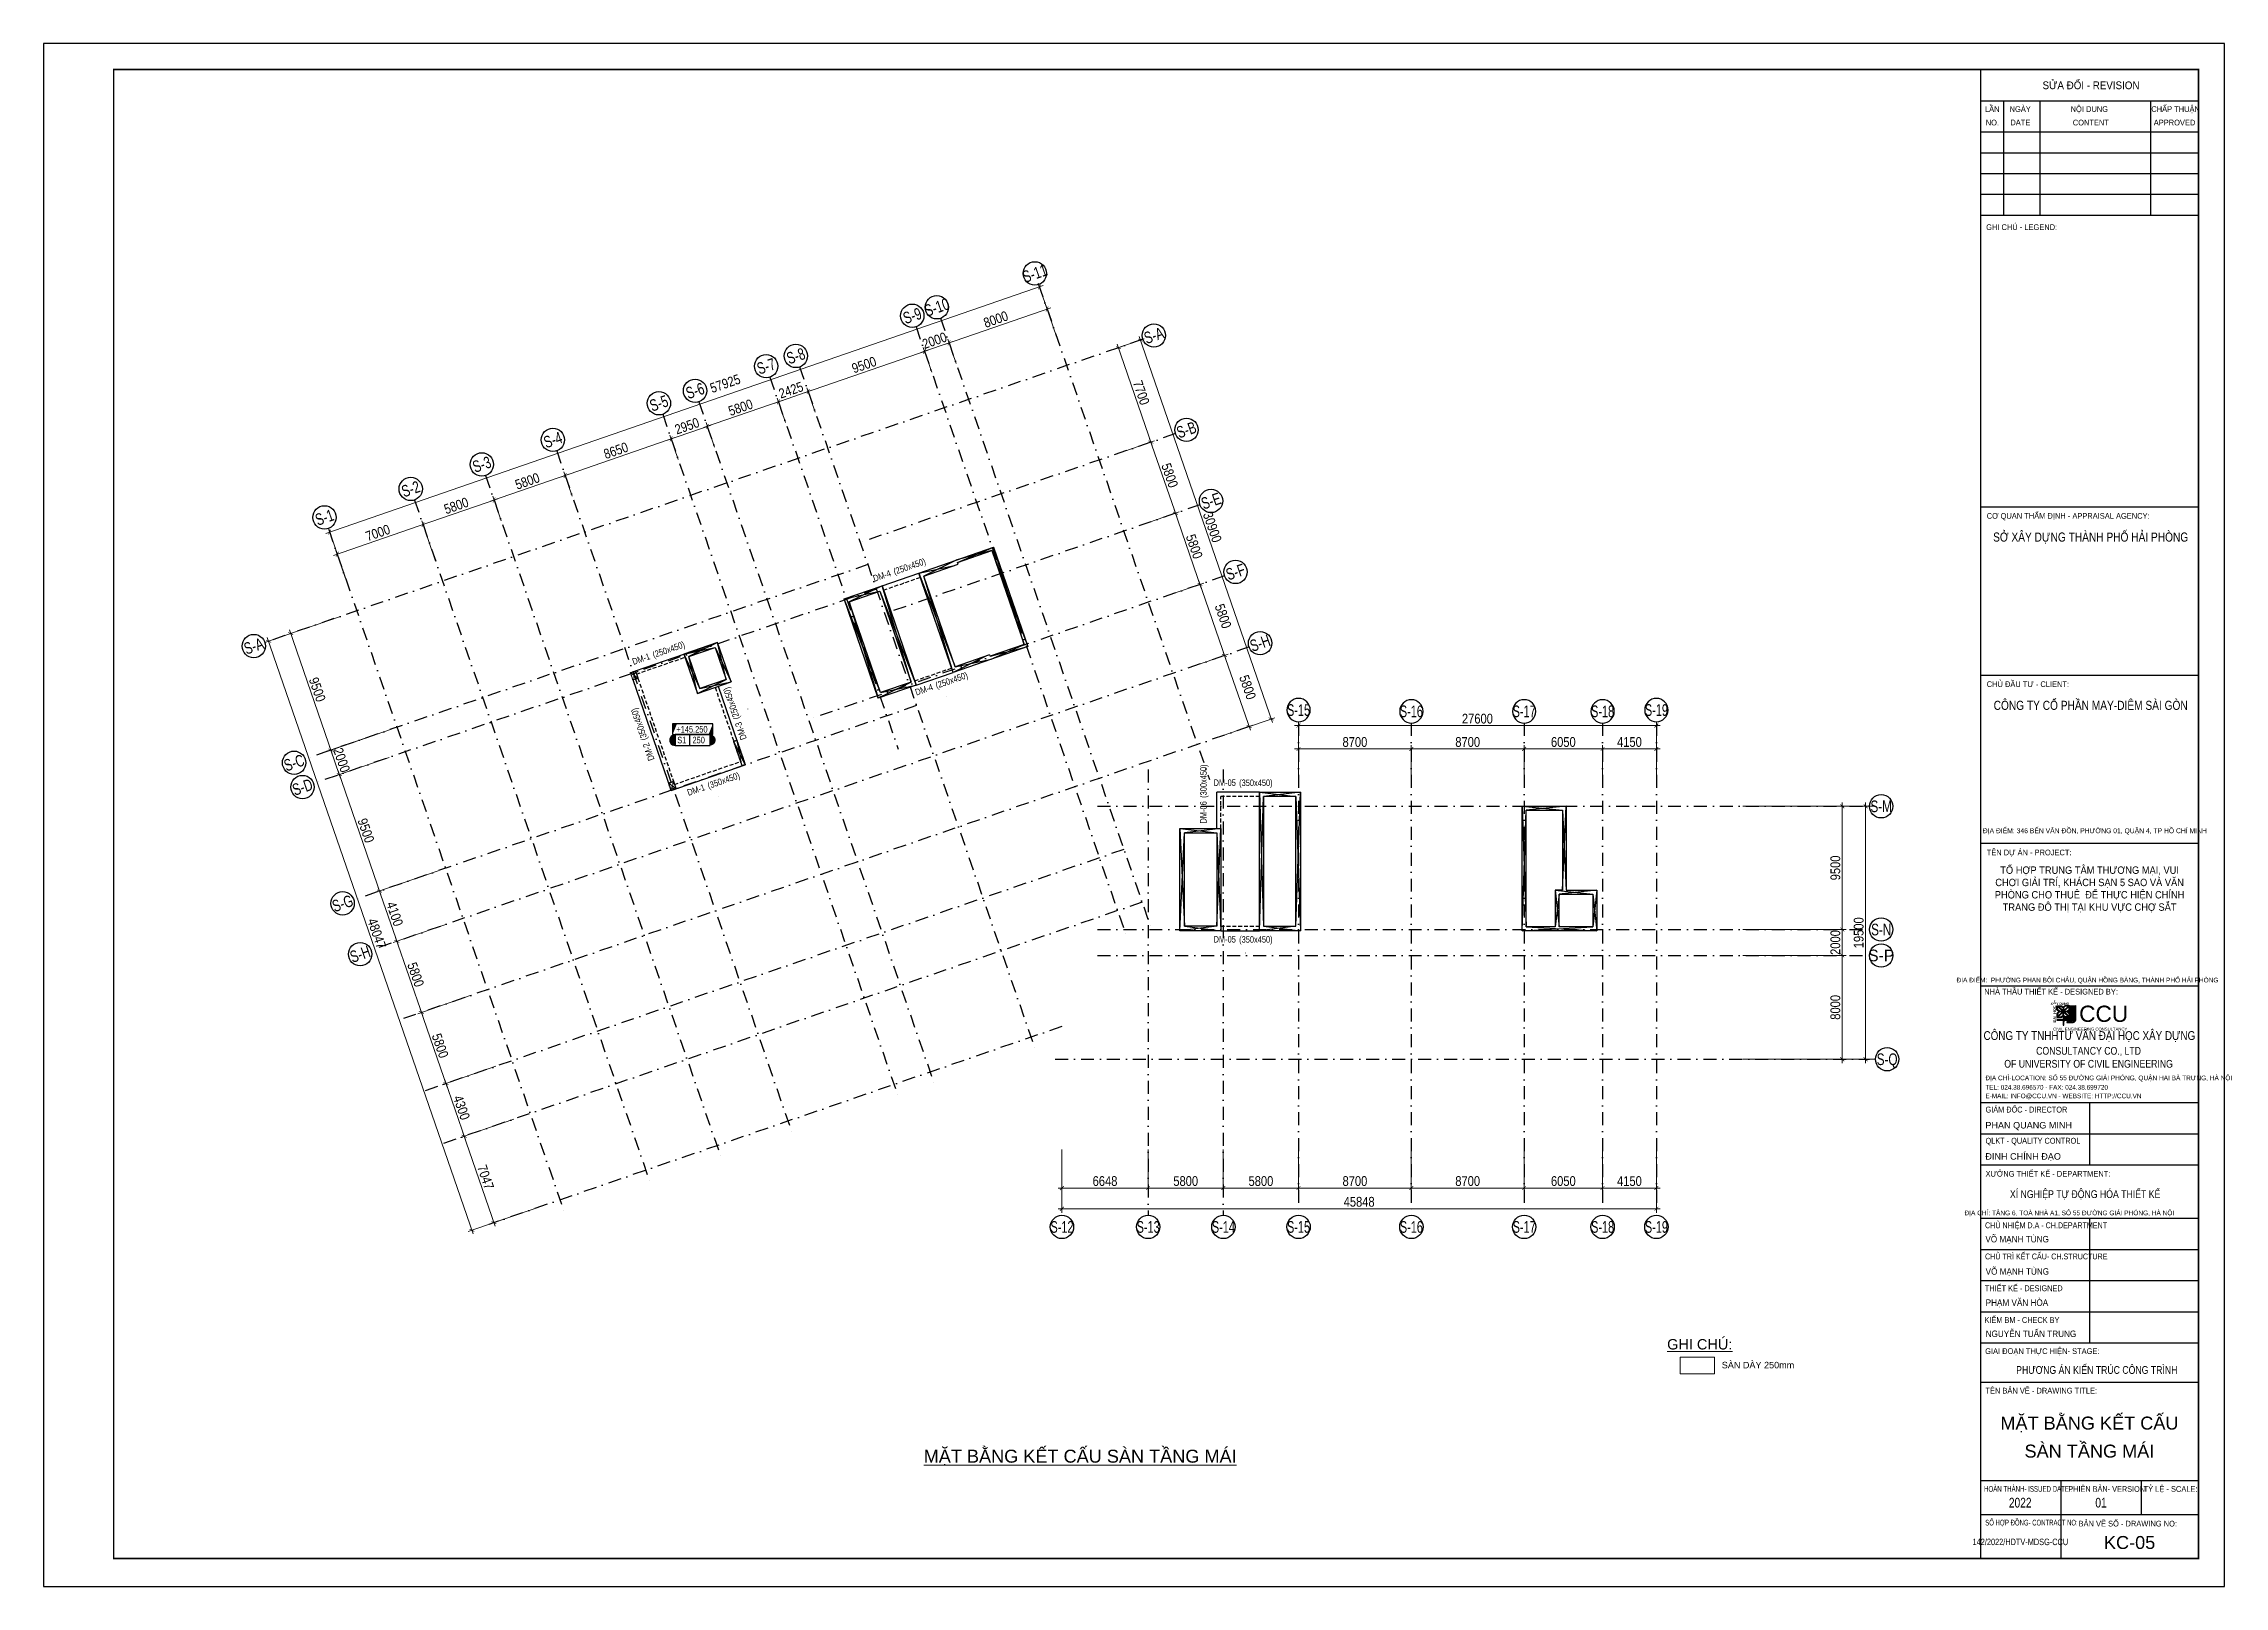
# Model space of a CAD drawing. Header units: millimetres. Extents: x -159515 to 1327256, y -225156 to 138737.
# Drawn here: x 1159056 to 1327256, y -72704 to 46237 of the extents above; entities that cross this region are included whole.
import ezdxf
from ezdxf.enums import TextEntityAlignment as Align

# ---------------------------------------------------------------- set-up
doc = ezdxf.new("R2010")
doc.units = ezdxf.units.MM
doc.header["$MEASUREMENT"] = 0
for name, pattern in [('DASHDOT', [1, 0.5, -0.25, 0, -0.25]), ('DASHED', [4.5, 3, -1.5]), ('ST_MBDV Cot vach 220805$0$HIDDEN', [0.375, 0.25, -0.125])]:
    doc.linetypes.add(name, pattern=pattern)
for name, color, linetype in [('AUDIT_I_220807103235-17', 50, 'Continuous'), ('ccu11-Dim', 8, 'Continuous'), ('ccu11-Khuat', 9, 'DASHED'), ('ccu11-Manh', 8, 'Continuous'), ('ccu11-Thay', 7, 'Continuous'), ('ccu12-Chidan', 9, 'Continuous'), ('ccu12-Text', 31, 'Continuous'), ('KC2-DIM', 251, 'Continuous'), ('KT-Dim', 8, 'Continuous'), ('KT-Luoi truc South Tower', 8, 'DASHDOT'), ('ST_MBDV Cot vach 220805$0$AUDIT_I_220805193045-1', 50, 'Continuous'), ('ST_MBDV Cot vach 220805$0$AUDIT_I_220805193045-5', 6, 'Continuous'), ('Xref_ST_MBDV Cot vach 30.7.2022|Xref_ST_MBDV Cot vach 30.7.2022|Xref_ST_MBDV Cot vach 30.7.2022|Xref_ST_MBDV Cot vach 30.7.2022|A-GRID-SYM', 50, 'Continuous')]:
    doc.layers.add(name, color=color, linetype=linetype)
for name, color, linetype, lineweight in [('ccu12-Tencaukien', 9, 'Continuous', 15), ('KC-Tencaukien', 9, 'Continuous', 15), ('khung', 7, 'Continuous', 60), ('KT-Chu viet', 255, 'Continuous', 20), ('KT-Kich thuoc', 159, 'Continuous', 18), ('KT-Net thay', 7, 'Continuous', 15), ('TEXT', 7, 'Continuous', 5), ('Xref_ST_MBDV Cot vach 30.7.2022|Xref_ST_MBDV Cot vach 30.7.2022|Xref_ST_MBDV Cot vach 30.7.2022|Xref_ST_MBDV Cot vach 30.7.2022|ccu12-Tencaukien', 9, 'Continuous', 15)]:
    doc.layers.add(name, color=color, linetype=linetype, lineweight=lineweight)
doc.styles.add('51KHUNG TEN$0$khung ten A1$1$Standard', font='VHARIAL.TTF', dxfattribs={"width": 0.9})
doc.styles.add('Arial', font='arial.ttf', dxfattribs={"width": 0.7})
doc.styles.add('Arial Narrow', font='ARIALN.TTF')
doc.styles.add('HBA-Text', font='GOTHIC.TTF')
doc.styles.add('Khung ten KT A2$0$Khung A2$0$Khung A2$0$khung ten A1$1$Standard', font='VHARIAL.TTF')
doc.styles.add('SD-T2-B', font='arialbd.ttf')
doc.styles.add('ST_MBDV Cot vach 220805$0$HBA-Text', font='GOTHIC.TTF')
doc.dimstyles.new('CCU_1-300', dxfattribs={"dimscale": 300, "dimtxt": 2.5, "dimasz": 1, "dimexe": 1, "dimexo": 2, "dimgap": 0.5, "dimtad": 1, "dimdec": 0, "dimdsep": 46, "dimtxsty": 'Arial Narrow', "dimblk": 'ARCHTICK', "dimcen": -1, "dimdle": 1, "dimclrd": 256, "dimclre": 256, "dimclrt": 3, "dimadec": 0, "dimazin": 2, "dimtfac": 0.1, "dimtdec": 0, "dimtix": 1, "dimtmove": 2, "dimatfit": 1, "dimfxl": 1, "dimtvp": 0.833333, "dimtolj": 1, "dimtzin": 12, "dimarcsym": 0})

msp = doc.modelspace()

# ---------------------------------------------------------------- texts
at = {"layer": 'ccu11-Dim', "color": 31, "style": 'Arial'}
for s, p in [('MẶT BẰNG KẾT CẤU', (1316846.5, -60114.9)), ('SÀN TẦNG MÁI', (1316846.5, -62276.8)), ('KC-05', (1319944.4, -69322.4))]:
    msp.add_text(s, height=1000, dxfattribs=at).set_placement(p, align=Align.MIDDLE_CENTER)
at = {"layer": 'ccu12-Tencaukien', "color": 31, "style": 'Arial'}
msp.add_text('%%uGHI CHÚ:', height=800, dxfattribs=at).set_placement((1286790.9, -54440.6), align=Align.CENTER)
msp.add_text('SÀN DÀY 250mm', height=500, dxfattribs=at).set_placement((1288490.2, -55894.2))
at = {"layer": 'Xref_ST_MBDV Cot vach 30.7.2022|Xref_ST_MBDV Cot vach 30.7.2022|Xref_ST_MBDV Cot vach 30.7.2022|Xref_ST_MBDV Cot vach 30.7.2022|ccu12-Tencaukien', "color": 31, "style": 'Arial'}
msp.add_text('%%UMẶT BẰNG KẾT CẤU SÀN TẦNG MÁI', height=1000, dxfattribs=at).set_placement((1239003.9, -63167.5, 0.1), align=Align.CENTER)

# ---------------------------------------------------------------- blocks, each defined once
blk = doc.blocks.new('_ArchTick')
at = {"color": 0, "const_width": 0.15}
blk.add_lwpolyline([(-0.5, -0.5), (0.5, 0.5)], dxfattribs=at)
blk = doc.blocks.new('*D420')
at = {"layer": 'Defpoints', "color": 0, "transparency": 16777216}
for p in [(-45982, 48779), (-41521, 44184), (-44090, 43297, 0)]:
    blk.add_point(p, dxfattribs=at)
at = {"layer": 'KT-Kich thuoc', "lineweight": -2, "transparency": 16777216}
for p, q in [((-45415, 48975), (-43130, 49764)), ((-43511, 49950), (-41423, 43900)), ((-43523, 43493), (-41237, 44282))]:
    blk.add_line(p, q, dxfattribs=at)
at = {"layer": 'KT-Kich thuoc', "lineweight": -2, "transparency": 16777216, "xscale": 300, "yscale": 300, "zscale": 300}
for p, rotation in [((-43414, 49666), 109.0471074798708), ((-41521, 44184), 289.0471074798708)]:
    blk.add_blockref('_ArchTick', p, dxfattribs=dict(at, rotation=rotation))
at = {"layer": 'KT-Kich thuoc', "color": 3, "transparency": 16777216, "insert": (-41963, 47099), "char_height": 750, "attachment_point": 5, "rotation": 289.04711, "style": 'Arial Narrow'}
blk.add_mtext('\\A1;5800', dxfattribs=at)
blk = doc.blocks.new('*D421')
at = {"layer": 'Defpoints', "color": 0, "transparency": 16777216}
for p in [(-47874, 54262, 0), (-45982, 48779), (-43413, 49666)]:
    blk.add_point(p, dxfattribs=at)
at = {"layer": 'KT-Kich thuoc', "lineweight": -2, "transparency": 16777216}
for p, q in [((-47307, 54458), (-45022, 55247)), ((-45404, 55432), (-43315, 49383)), ((-45415, 48975), (-43129, 49764))]:
    blk.add_line(p, q, dxfattribs=at)
at = {"layer": 'KT-Kich thuoc', "lineweight": -2, "transparency": 16777216, "xscale": 300, "yscale": 300, "zscale": 300}
for p, rotation in [((-45306, 55149), 109.0471074798708), ((-43413, 49666), 289.0471074798708)]:
    blk.add_blockref('_ArchTick', p, dxfattribs=dict(at, rotation=rotation))
at = {"layer": 'KT-Kich thuoc', "color": 3, "transparency": 16777216, "insert": (-43856, 52582), "char_height": 750, "attachment_point": 5, "rotation": 289.04711, "style": 'Arial Narrow'}
blk.add_mtext('\\A1;5800', dxfattribs=at)
blk = doc.blocks.new('*D422')
at = {"layer": 'Defpoints', "color": 0, "transparency": 16777216}
for p in [(-107244, 41911, 0), (-103322, 33214, 0), (-108556, 31407)]:
    blk.add_point(p, dxfattribs=at)
at = {"layer": 'KT-Kich thuoc', "lineweight": -2, "transparency": 16777216}
for p, q in [((-107811, 41715), (-111940, 40289)), ((-111755, 40671), (-108459, 31124)), ((-103889, 33019), (-108840, 31309))]:
    blk.add_line(p, q, dxfattribs=at)
at = {"layer": 'KT-Kich thuoc', "lineweight": -2, "transparency": 16777216, "xscale": 300, "yscale": 300, "zscale": 300}
for p, rotation in [((-111657, 40387), 109.0471379637702), ((-108556, 31407), 289.0471379637702)]:
    blk.add_blockref('_ArchTick', p, dxfattribs=dict(at, rotation=rotation))
at = {"layer": 'KT-Kich thuoc', "color": 3, "transparency": 16777216, "insert": (-109603, 36071), "char_height": 750, "attachment_point": 5, "rotation": 289.04714, "style": 'Arial Narrow'}
blk.add_mtext('\\A1;9500', dxfattribs=at)
blk = doc.blocks.new('*D423')
at = {"layer": 'Defpoints', "color": 0, "transparency": 16777216}
for p in [(-103491, 31041, 0), (-99707, 22296), (-104803, 20537)]:
    blk.add_point(p, dxfattribs=at)
at = {"layer": 'KT-Kich thuoc', "lineweight": -2, "transparency": 16777216}
for p, q in [((-104058, 30845), (-108187, 29419)), ((-108002, 29801), (-104706, 20253)), ((-100274, 22101), (-105087, 20439))]:
    blk.add_line(p, q, dxfattribs=at)
at = {"layer": 'KT-Kich thuoc', "lineweight": -2, "transparency": 16777216, "xscale": 300, "yscale": 300, "zscale": 300}
for p, rotation in [((-107904, 29517), 109.0471379637702), ((-104803, 20537), 289.0471379637702)]:
    blk.add_blockref('_ArchTick', p, dxfattribs=dict(at, rotation=rotation))
at = {"layer": 'KT-Kich thuoc', "color": 3, "transparency": 16777216, "insert": (-105850, 25201), "char_height": 750, "attachment_point": 5, "rotation": 289.04714, "style": 'Arial Narrow'}
blk.add_mtext('\\A1;9500', dxfattribs=at)
blk = doc.blocks.new('*D424')
at = {"layer": 'Defpoints', "color": 0, "transparency": 16777216}
for p in [(-104143, 32931, 0), (-103491, 31041, 0), (-107904, 29517)]:
    blk.add_point(p, dxfattribs=at)
at = {"layer": 'KT-Kich thuoc', "lineweight": -2, "transparency": 16777216}
for p, q in [((-104711, 32735), (-108840, 31310)), ((-108557, 31407), (-108654, 31691)), ((-108557, 31407), (-107904, 29517)), ((-104058, 30845), (-108187, 29419)), ((-107904, 29517), (-107806, 29233))]:
    blk.add_line(p, q, dxfattribs=at)
at = {"layer": 'KT-Kich thuoc', "lineweight": -2, "transparency": 16777216, "xscale": 300, "yscale": 300, "zscale": 300}
for p, rotation in [((-108557, 31407), 289.0471379637702), ((-107904, 29517), 109.0471379637702)]:
    blk.add_blockref('_ArchTick', p, dxfattribs=dict(at, rotation=rotation))
at = {"layer": 'KT-Kich thuoc', "color": 3, "transparency": 16777216, "insert": (-107726, 30636), "char_height": 750, "attachment_point": 5, "rotation": 289.04714, "style": 'Arial Narrow'}
blk.add_mtext('\\A1;2000', dxfattribs=at)
blk = doc.blocks.new('ST_MBDV Cot vach 220805$0$GRID-SYM-flat-103')
at = {"layer": 'ST_MBDV Cot vach 220805$0$AUDIT_I_220805193045-1'}
blk.add_circle((0, 0, 0), 900, dxfattribs=at)
at = {"layer": 'ST_MBDV Cot vach 220805$0$AUDIT_I_220805193045-1', "style": 'ST_MBDV Cot vach 220805$0$HBA-Text'}
blk.add_attdef('GRID', text='', height=900, rotation=19.04714, dxfattribs=at).set_placement((0, 0, 0), align=Align.MIDDLE_CENTER)
blk = doc.blocks.new('*D425')
at = {"layer": 'Defpoints', "color": 0, "transparency": 16777216}
for p in [(-44089, 43297, 0), (-39628, 38701), (-42197, 37814, 0)]:
    blk.add_point(p, dxfattribs=at)
at = {"layer": 'KT-Kich thuoc', "lineweight": -2, "transparency": 16777216}
for p, q in [((-43522, 43493), (-41237, 44282)), ((-41619, 44467), (-39530, 38418)), ((-41630, 38010), (-39344, 38799))]:
    blk.add_line(p, q, dxfattribs=at)
at = {"layer": 'KT-Kich thuoc', "lineweight": -2, "transparency": 16777216, "xscale": 300, "yscale": 300, "zscale": 300}
for p, rotation in [((-41521, 44184), 109.0471074798708), ((-39628, 38701), 289.0471074798708)]:
    blk.add_blockref('_ArchTick', p, dxfattribs=dict(at, rotation=rotation))
at = {"layer": 'KT-Kich thuoc', "color": 3, "transparency": 16777216, "insert": (-39739, 41731), "char_height": 750, "attachment_point": 5, "rotation": 289.04711, "style": 'Arial Narrow'}
blk.add_mtext('\\A1;5800', dxfattribs=at)
blk = doc.blocks.new('*D426')
at = {"layer": 'Defpoints', "color": 0, "transparency": 16777216}
for p in [(-42197, 37814, 0), (-40305, 32332, 0), (-37735, 33219)]:
    blk.add_point(p, dxfattribs=at)
at = {"layer": 'KT-Kich thuoc', "lineweight": -2, "transparency": 16777216}
for p, q in [((-41630, 38010), (-39344, 38799)), ((-39726, 38985), (-37637, 32935)), ((-39737, 32528), (-37452, 33317))]:
    blk.add_line(p, q, dxfattribs=at)
at = {"layer": 'KT-Kich thuoc', "lineweight": -2, "transparency": 16777216, "xscale": 300, "yscale": 300, "zscale": 300}
for p, rotation in [((-39628, 38701), 109.0471074798708), ((-37735, 33219), 289.0471074798708)]:
    blk.add_blockref('_ArchTick', p, dxfattribs=dict(at, rotation=rotation))
at = {"layer": 'KT-Kich thuoc', "color": 3, "transparency": 16777216, "insert": (-37846, 36248), "char_height": 750, "attachment_point": 5, "rotation": 289.04711, "style": 'Arial Narrow'}
blk.add_mtext('\\A1;5800', dxfattribs=at)
blk = doc.blocks.new('*D427')
at = {"layer": 'Defpoints', "color": 0, "transparency": 16777216}
for p in [(-52171, 1204), (-6323, 1204), (-6323, -3959)]:
    blk.add_point(p, dxfattribs=at)
at = {"layer": 'KT-Kich thuoc', "lineweight": -2, "transparency": 16777216}
for p, q in [((-52171, 604), (-52171, -4259)), ((-6323, 604), (-6323, -4259)), ((-52471, -3959), (-6023, -3959))]:
    blk.add_line(p, q, dxfattribs=at)
at = {"layer": 'KT-Kich thuoc', "lineweight": -2, "transparency": 16777216, "xscale": 300, "yscale": 300, "zscale": 300, "rotation": 180}
blk.add_blockref('_ArchTick', (-52171, -3959), dxfattribs=at)
at = {"layer": 'KT-Kich thuoc', "lineweight": -2, "transparency": 16777216, "xscale": 300, "yscale": 300, "zscale": 300}
blk.add_blockref('_ArchTick', (-6323, -3959), dxfattribs=at)
at = {"layer": 'KT-Kich thuoc', "color": 3, "transparency": 16777216, "insert": (-29247, -3426), "char_height": 750, "attachment_point": 5, "style": 'Arial Narrow'}
blk.add_mtext('\\A1;45848', dxfattribs=at)
blk = doc.blocks.new('*D428')
at = {"layer": 'Defpoints', "color": 0, "transparency": 16777216}
for p in [(-265, 27070), (-265, 7570), (9819, 7570)]:
    blk.add_point(p, dxfattribs=at)
at = {"layer": 'KT-Kich thuoc', "lineweight": -2, "transparency": 16777216}
for p, q in [((335, 27070), (10119, 27070)), ((9819, 27370), (9819, 7270)), ((335, 7570), (10119, 7570))]:
    blk.add_line(p, q, dxfattribs=at)
at = {"layer": 'KT-Kich thuoc', "lineweight": -2, "transparency": 16777216, "xscale": 300, "yscale": 300, "zscale": 300}
for p, rotation in [((9819, 27070), 90), ((9819, 7570), 270)]:
    blk.add_blockref('_ArchTick', p, dxfattribs=dict(at, rotation=rotation))
at = {"layer": 'KT-Kich thuoc', "color": 3, "transparency": 16777216, "insert": (9286, 17320), "char_height": 750, "attachment_point": 5, "rotation": 90, "style": 'Arial Narrow'}
blk.add_mtext('\\A1;19500', dxfattribs=at)
blk = doc.blocks.new('*D429')
at = {"layer": 'Defpoints', "color": 0, "transparency": 16777216}
for p in [(-52171, 1204), (-45523, 1204, 0), (-45523, -2359)]:
    blk.add_point(p, dxfattribs=at)
at = {"layer": 'KT-Kich thuoc', "lineweight": -2, "transparency": 16777216}
for p, q in [((-52171, 604), (-52171, -2659)), ((-45523, 604), (-45523, -2659)), ((-52471, -2359), (-45223, -2359))]:
    blk.add_line(p, q, dxfattribs=at)
at = {"layer": 'KT-Kich thuoc', "lineweight": -2, "transparency": 16777216, "xscale": 300, "yscale": 300, "zscale": 300, "rotation": 180}
blk.add_blockref('_ArchTick', (-52171, -2359), dxfattribs=at)
at = {"layer": 'KT-Kich thuoc', "lineweight": -2, "transparency": 16777216, "xscale": 300, "yscale": 300, "zscale": 300}
blk.add_blockref('_ArchTick', (-45523, -2359), dxfattribs=at)
at = {"layer": 'KT-Kich thuoc', "color": 3, "transparency": 16777216, "insert": (-48847, -1826), "char_height": 750, "attachment_point": 5, "style": 'Arial Narrow'}
blk.add_mtext('\\A1;6648', dxfattribs=at)
blk = doc.blocks.new('*D430')
at = {"layer": 'Defpoints', "color": 0, "transparency": 16777216}
for p in [(-110864, 40661, 0), (-91942, -3636), (-97678, -5616)]:
    blk.add_point(p, dxfattribs=at)
at = {"layer": 'KT-Kich thuoc', "lineweight": -2, "transparency": 16777216}
for p, q in [((-111431, 40465), (-113642, 39702)), ((-113456, 40083), (-97581, -5900)), ((-92509, -3831), (-97962, -5714))]:
    blk.add_line(p, q, dxfattribs=at)
at = {"layer": 'KT-Kich thuoc', "lineweight": -2, "transparency": 16777216, "xscale": 300, "yscale": 300, "zscale": 300}
for p, rotation in [((-113358, 39800), 109.0471379637702), ((-97678, -5616), 289.0471379637702)]:
    blk.add_blockref('_ArchTick', p, dxfattribs=dict(at, rotation=rotation))
at = {"layer": 'KT-Kich thuoc', "color": 3, "transparency": 16777216, "insert": (-105015, 17266), "char_height": 750, "attachment_point": 5, "rotation": 289.04714, "style": 'Arial Narrow'}
blk.add_mtext('\\A1;48047', dxfattribs=at)
blk = doc.blocks.new('*D431')
at = {"layer": 'Defpoints', "color": 0, "transparency": 16777216}
for p in [(-100390, 22061, 0), (-99052, 18185, 0), (-103465, 16661)]:
    blk.add_point(p, dxfattribs=at)
at = {"layer": 'KT-Kich thuoc', "lineweight": -2, "transparency": 16777216}
for p, q in [((-100958, 21865), (-105087, 20439)), ((-104901, 20820), (-103368, 16378)), ((-99620, 17989), (-103749, 16563))]:
    blk.add_line(p, q, dxfattribs=at)
at = {"layer": 'KT-Kich thuoc', "lineweight": -2, "transparency": 16777216, "xscale": 300, "yscale": 300, "zscale": 300}
for p, rotation in [((-104803, 20537), 109.0471379637702), ((-103465, 16661), 289.0471379637702)]:
    blk.add_blockref('_ArchTick', p, dxfattribs=dict(at, rotation=rotation))
at = {"layer": 'KT-Kich thuoc', "color": 3, "transparency": 16777216, "insert": (-103631, 18773), "char_height": 750, "attachment_point": 5, "rotation": 289.04714, "style": 'Arial Narrow'}
blk.add_mtext('\\A1;4100', dxfattribs=at)
blk = doc.blocks.new('*D432')
at = {"layer": 'Defpoints', "color": 0, "transparency": 16777216}
for p in [(-99052, 18185, 0), (-97162, 12702, 0), (-101573, 11179)]:
    blk.add_point(p, dxfattribs=at)
at = {"layer": 'KT-Kich thuoc', "lineweight": -2, "transparency": 16777216}
for p, q in [((-99620, 17989), (-103749, 16564)), ((-103563, 16945), (-101475, 10896)), ((-97729, 12506), (-101856, 11081))]:
    blk.add_line(p, q, dxfattribs=at)
at = {"layer": 'KT-Kich thuoc', "lineweight": -2, "transparency": 16777216, "xscale": 300, "yscale": 300, "zscale": 300}
for p, rotation in [((-103466, 16662), 109.0471379637702), ((-101573, 11179), 289.0471379637702)]:
    blk.add_blockref('_ArchTick', p, dxfattribs=dict(at, rotation=rotation))
at = {"layer": 'KT-Kich thuoc', "color": 3, "transparency": 16777216, "insert": (-102015, 14094), "char_height": 750, "attachment_point": 5, "rotation": 289.04714, "style": 'Arial Narrow'}
blk.add_mtext('\\A1;5800', dxfattribs=at)
blk = doc.blocks.new('*D433')
at = {"layer": 'Defpoints', "color": 0, "transparency": 16777216}
for p in [(-97162, 12702, 0), (-95267, 7220, 0), (-99682, 5696)]:
    blk.add_point(p, dxfattribs=at)
at = {"layer": 'KT-Kich thuoc', "lineweight": -2, "transparency": 16777216}
for p, q in [((-97729, 12506), (-101858, 11080)), ((-101673, 11462), (-99584, 5412)), ((-95834, 7024), (-99966, 5598))]:
    blk.add_line(p, q, dxfattribs=at)
at = {"layer": 'KT-Kich thuoc', "lineweight": -2, "transparency": 16777216, "xscale": 300, "yscale": 300, "zscale": 300}
for p, rotation in [((-101575, 11178), 109.0471379637702), ((-99682, 5696), 289.0471379637702)]:
    blk.add_blockref('_ArchTick', p, dxfattribs=dict(at, rotation=rotation))
at = {"layer": 'KT-Kich thuoc', "color": 3, "transparency": 16777216, "insert": (-100125, 8611), "char_height": 750, "attachment_point": 5, "rotation": 289.04714, "style": 'Arial Narrow'}
blk.add_mtext('\\A1;5800', dxfattribs=at)
blk = doc.blocks.new('*D434')
at = {"layer": 'Defpoints', "color": 0, "transparency": 16777216}
for p in [(-95267, 7220, 0), (-93864, 3156, 0), (-98277, 1632)]:
    blk.add_point(p, dxfattribs=at)
at = {"layer": 'KT-Kich thuoc', "lineweight": -2, "transparency": 16777216}
for p, q in [((-95834, 7024), (-99963, 5599)), ((-99778, 5980), (-98179, 1348)), ((-94431, 2960), (-98560, 1534))]:
    blk.add_line(p, q, dxfattribs=at)
at = {"layer": 'KT-Kich thuoc', "lineweight": -2, "transparency": 16777216, "xscale": 300, "yscale": 300, "zscale": 300}
for p, rotation in [((-99680, 5697), 109.0471379637702), ((-98277, 1632), 289.0471379637702)]:
    blk.add_blockref('_ArchTick', p, dxfattribs=dict(at, rotation=rotation))
at = {"layer": 'KT-Kich thuoc', "color": 3, "transparency": 16777216, "insert": (-98475, 3838), "char_height": 750, "attachment_point": 5, "rotation": 289.04714, "style": 'Arial Narrow'}
blk.add_mtext('\\A1;4300', dxfattribs=at)
blk = doc.blocks.new('*D435')
at = {"layer": 'Defpoints', "color": 0, "transparency": 16777216}
for p in [(-93864, 3156, 0), (-95977, -5029), (-91564, -3505, 0)]:
    blk.add_point(p, dxfattribs=at)
at = {"layer": 'KT-Kich thuoc', "lineweight": -2, "transparency": 16777216}
for p, q in [((-94431, 2960), (-98560, 1534)), ((-98375, 1916), (-95879, -5312)), ((-92131, -3701), (-96261, -5127))]:
    blk.add_line(p, q, dxfattribs=at)
at = {"layer": 'KT-Kich thuoc', "lineweight": -2, "transparency": 16777216, "xscale": 300, "yscale": 300, "zscale": 300}
for p, rotation in [((-98277, 1632), 109.0471379637702), ((-95977, -5029), 289.0471379637702)]:
    blk.add_blockref('_ArchTick', p, dxfattribs=dict(at, rotation=rotation))
at = {"layer": 'KT-Kich thuoc', "color": 3, "transparency": 16777216, "insert": (-96623, -1524), "char_height": 750, "attachment_point": 5, "rotation": 289.04714, "style": 'Arial Narrow'}
blk.add_mtext('\\A1;7047', dxfattribs=at)
blk = doc.blocks.new('*D436')
at = {"layer": 'Defpoints', "color": 0, "transparency": 16777216}
for p in [(-52359, 62652), (-108654, 48212), (-107112, 43748, 0)]:
    blk.add_point(p, dxfattribs=at)
at = {"layer": 'KT-Kich thuoc', "lineweight": -2, "transparency": 16777216}
for p, q in [((-52555, 63219), (-53998, 67400)), ((-53617, 67214), (-108937, 48114)), ((-107308, 44315), (-108751, 48496))]:
    blk.add_line(p, q, dxfattribs=at)
at = {"layer": 'KT-Kich thuoc', "lineweight": -2, "transparency": 16777216, "xscale": 300, "yscale": 300, "zscale": 300}
for p, rotation in [((-53900, 67116), 19.04771637789532), ((-108654, 48212), 199.0477163778953)]:
    blk.add_blockref('_ArchTick', p, dxfattribs=dict(at, rotation=rotation))
at = {"layer": 'KT-Kich thuoc', "color": 3, "transparency": 16777216, "insert": (-78140, 59662), "char_height": 750, "attachment_point": 5, "rotation": 19.04772, "style": 'Arial Narrow'}
blk.add_mtext('\\A1;57925', dxfattribs=at)
blk = doc.blocks.new('*D437')
at = {"layer": 'Defpoints', "color": 0, "transparency": 16777216}
for p in [(-101450, 48795), (-100280, 45407), (-106897, 43123)]:
    blk.add_point(p, dxfattribs=at)
at = {"layer": 'KT-Kich thuoc', "lineweight": -2, "transparency": 16777216}
for p, q in [((-108350, 46413), (-101166, 48893)), ((-100476, 45974), (-101548, 49079)), ((-107092, 43690), (-108164, 46794))]:
    blk.add_line(p, q, dxfattribs=at)
for p, xscale, yscale, zscale, rotation in [((-101450, 48795), 300, 300, 300, 19.04713796427213), ((-108066, 46511), 300.0000000000001, 300.0000000000001, 300.0000000000001, 199.0471379642721)]:
    blk.add_blockref('_ArchTick', p, dxfattribs=dict(at, xscale=xscale, yscale=yscale, zscale=zscale, rotation=rotation))
at = {"layer": 'KT-Kich thuoc', "color": 3, "transparency": 16777216, "insert": (-104932, 48157), "char_height": 750, "attachment_point": 5, "rotation": 19.04714, "style": 'Arial Narrow'}
blk.add_mtext('\\A1;7000', dxfattribs=at)
blk = doc.blocks.new('*D438')
at = {"layer": 'Defpoints', "color": 0, "transparency": 16777216}
for p in [(-95967, 50688), (-95220, 48523), (-100280, 45407)]:
    blk.add_point(p, dxfattribs=at)
at = {"layer": 'KT-Kich thuoc', "lineweight": -2, "transparency": 16777216}
for p, q in [((-101733, 48697), (-95684, 50786)), ((-95415, 49090), (-96065, 50972)), ((-100476, 45974), (-101548, 49079))]:
    blk.add_line(p, q, dxfattribs=at)
for p, xscale, yscale, zscale, rotation in [((-95967, 50688), 300, 300, 300, 19.04713796427213), ((-101450, 48795), 300.0000000000001, 300.0000000000001, 300.0000000000001, 199.0471379642721)]:
    blk.add_blockref('_ArchTick', p, dxfattribs=dict(at, xscale=xscale, yscale=yscale, zscale=zscale, rotation=rotation))
at = {"layer": 'KT-Kich thuoc', "color": 3, "transparency": 16777216, "insert": (-98882, 50245), "char_height": 750, "attachment_point": 5, "rotation": 19.04714, "style": 'Arial Narrow'}
blk.add_mtext('\\A1;5800', dxfattribs=at)
blk = doc.blocks.new('*D439')
at = {"layer": 'Defpoints', "color": 0, "transparency": 16777216}
for p in [(-90485, 52581), (-89737, 50415), (-95220, 48523)]:
    blk.add_point(p, dxfattribs=at)
at = {"layer": 'KT-Kich thuoc', "lineweight": -2, "transparency": 16777216}
for p, q in [((-96251, 50590), (-90201, 52679)), ((-89933, 50983), (-90583, 52864)), ((-95415, 49090), (-96065, 50972))]:
    blk.add_line(p, q, dxfattribs=at)
for p, xscale, yscale, zscale, rotation in [((-90485, 52581), 300, 300, 300, 19.04713796427213), ((-95967, 50688), 300.0000000000001, 300.0000000000001, 300.0000000000001, 199.0471379642721)]:
    blk.add_blockref('_ArchTick', p, dxfattribs=dict(at, xscale=xscale, yscale=yscale, zscale=zscale, rotation=rotation))
at = {"layer": 'KT-Kich thuoc', "color": 3, "transparency": 16777216, "insert": (-93400, 52138), "char_height": 750, "attachment_point": 5, "rotation": 19.04714, "style": 'Arial Narrow'}
blk.add_mtext('\\A1;5800', dxfattribs=at)
blk = doc.blocks.new('*D440')
at = {"layer": 'Defpoints', "color": 0, "transparency": 16777216}
for p in [(-82308, 55404), (-81561, 53238), (-89737, 50415)]:
    blk.add_point(p, dxfattribs=at)
at = {"layer": 'KT-Kich thuoc', "lineweight": -2, "transparency": 16777216}
for p, q in [((-81757, 53805), (-82406, 55687)), ((-90768, 52483), (-82025, 55502)), ((-89933, 50983), (-90583, 52864))]:
    blk.add_line(p, q, dxfattribs=at)
for p, xscale, yscale, zscale, rotation in [((-82308, 55404), 300, 300, 300, 19.04713796427213), ((-90485, 52581), 300.0000000000001, 300.0000000000001, 300.0000000000001, 199.0471379642721)]:
    blk.add_blockref('_ArchTick', p, dxfattribs=dict(at, xscale=xscale, yscale=yscale, zscale=zscale, rotation=rotation))
at = {"layer": 'KT-Kich thuoc', "color": 3, "transparency": 16777216, "insert": (-86570, 54496), "char_height": 750, "attachment_point": 5, "rotation": 19.04714, "style": 'Arial Narrow'}
blk.add_mtext('\\A1;8650', dxfattribs=at)
blk = doc.blocks.new('*D441')
at = {"layer": 'Defpoints', "color": 0, "transparency": 16777216}
for p in [(-79520, 56366), (-78772, 54201), (-81561, 53238)]:
    blk.add_point(p, dxfattribs=at)
at = {"layer": 'KT-Kich thuoc', "lineweight": -2, "transparency": 16777216}
for p, q in [((-82592, 55306), (-79236, 56464)), ((-81757, 53805), (-82406, 55687)), ((-78968, 54768), (-79618, 56650))]:
    blk.add_line(p, q, dxfattribs=at)
for p, xscale, yscale, zscale, rotation in [((-82308, 55404), 300.0000000000001, 300.0000000000001, 300.0000000000001, 199.0471379642721), ((-79520, 56366), 300, 300, 300, 19.04713796427213)]:
    blk.add_blockref('_ArchTick', p, dxfattribs=dict(at, xscale=xscale, yscale=yscale, zscale=zscale, rotation=rotation))
at = {"layer": 'KT-Kich thuoc', "color": 3, "transparency": 16777216, "insert": (-81088, 56389), "char_height": 750, "attachment_point": 5, "rotation": 19.04714, "style": 'Arial Narrow'}
blk.add_mtext('\\A1;2950', dxfattribs=at)
blk = doc.blocks.new('*D442')
at = {"layer": 'Defpoints', "color": 0, "transparency": 16777216}
for p in [(-74037, 58259), (-73290, 56094), (-78772, 54201)]:
    blk.add_point(p, dxfattribs=at)
at = {"layer": 'KT-Kich thuoc', "lineweight": -2, "transparency": 16777216}
for p, q in [((-79803, 56269), (-73754, 58357)), ((-73486, 56661), (-74135, 58543)), ((-78968, 54768), (-79618, 56650))]:
    blk.add_line(p, q, dxfattribs=at)
for p, xscale, yscale, zscale, rotation in [((-74037, 58259), 300, 300, 300, 19.04713796427213), ((-79520, 56366), 300.0000000000001, 300.0000000000001, 300.0000000000001, 199.0471379642721)]:
    blk.add_blockref('_ArchTick', p, dxfattribs=dict(at, xscale=xscale, yscale=yscale, zscale=zscale, rotation=rotation))
at = {"layer": 'KT-Kich thuoc', "color": 3, "transparency": 16777216, "insert": (-76953, 57817), "char_height": 750, "attachment_point": 5, "rotation": 19.04714, "style": 'Arial Narrow'}
blk.add_mtext('\\A1;5800', dxfattribs=at)
blk = doc.blocks.new('*D443')
at = {"layer": 'Defpoints', "color": 0, "transparency": 16777216}
for p in [(-71745, 59051), (-73290, 56094), (-70998, 56885)]:
    blk.add_point(p, dxfattribs=at)
at = {"layer": 'KT-Kich thuoc', "lineweight": -2, "transparency": 16777216}
for p, q in [((-74321, 58161), (-71462, 59149)), ((-71193, 57452), (-71843, 59334)), ((-73486, 56661), (-74135, 58543))]:
    blk.add_line(p, q, dxfattribs=at)
for p, xscale, yscale, zscale, rotation in [((-71745, 59051), 300, 300, 300, 19.04713796427213), ((-74037, 58259), 300.0000000000001, 300.0000000000001, 300.0000000000001, 199.0471379642721)]:
    blk.add_blockref('_ArchTick', p, dxfattribs=dict(at, xscale=xscale, yscale=yscale, zscale=zscale, rotation=rotation))
at = {"layer": 'KT-Kich thuoc', "color": 3, "transparency": 16777216, "insert": (-73065, 59159), "char_height": 750, "attachment_point": 5, "rotation": 19.04714, "style": 'Arial Narrow'}
blk.add_mtext('\\A1;2425', dxfattribs=at)
blk = doc.blocks.new('*D444')
at = {"layer": 'Defpoints', "color": 0, "transparency": 16777216}
for p in [(-62765, 62151), (-62018, 59985), (-70998, 56885)]:
    blk.add_point(p, dxfattribs=at)
at = {"layer": 'KT-Kich thuoc', "lineweight": -2, "transparency": 16777216}
for p, q in [((-72029, 58953), (-62482, 62249)), ((-62214, 60553), (-62863, 62435)), ((-71193, 57452), (-71843, 59334))]:
    blk.add_line(p, q, dxfattribs=at)
for p, xscale, yscale, zscale, rotation in [((-62765, 62151), 300, 300, 300, 19.04713796427213), ((-71745, 59051), 300.0000000000001, 300.0000000000001, 300.0000000000001, 199.0471379642721)]:
    blk.add_blockref('_ArchTick', p, dxfattribs=dict(at, xscale=xscale, yscale=yscale, zscale=zscale, rotation=rotation))
at = {"layer": 'KT-Kich thuoc', "color": 3, "transparency": 16777216, "insert": (-67429, 61105), "char_height": 750, "attachment_point": 5, "rotation": 19.04714, "style": 'Arial Narrow'}
blk.add_mtext('\\A1;9500', dxfattribs=at)
blk = doc.blocks.new('*D445')
at = {"layer": 'Defpoints', "color": 0, "transparency": 16777216}
for p in [(-60875, 62804), (-60127, 60638), (-62018, 59985)]:
    blk.add_point(p, dxfattribs=at)
at = {"layer": 'KT-Kich thuoc', "lineweight": -2, "transparency": 16777216}
for p, q in [((-62214, 60553), (-62863, 62435)), ((-62765, 62151), (-60875, 62804)), ((-60323, 61205), (-60973, 63087)), ((-60875, 62804), (-60591, 62902)), ((-62765, 62151), (-63049, 62053))]:
    blk.add_line(p, q, dxfattribs=at)
for p, xscale, yscale, zscale, rotation in [((-62765, 62151), 300, 300, 300, 19.04713796427217), ((-60875, 62804), 300.0000000000001, 300.0000000000001, 300.0000000000001, 199.0471379642721)]:
    blk.add_blockref('_ArchTick', p, dxfattribs=dict(at, xscale=xscale, yscale=yscale, zscale=zscale, rotation=rotation))
at = {"layer": 'KT-Kich thuoc', "color": 3, "transparency": 16777216, "insert": (-61994, 62981), "char_height": 750, "attachment_point": 5, "rotation": 19.04714, "style": 'Arial Narrow'}
blk.add_mtext('\\A1;2000', dxfattribs=at)
blk = doc.blocks.new('*D446')
at = {"layer": 'Defpoints', "color": 0, "transparency": 16777216}
for p in [(-53313, 65414), (-52565, 63249), (-60127, 60638)]:
    blk.add_point(p, dxfattribs=at)
at = {"layer": 'KT-Kich thuoc', "lineweight": -2, "transparency": 16777216}
for p, q in [((-52761, 63816), (-53411, 65698)), ((-61158, 62706), (-53029, 65512)), ((-60323, 61205), (-60973, 63087))]:
    blk.add_line(p, q, dxfattribs=at)
for p, xscale, yscale, zscale, rotation in [((-53313, 65414), 300, 300, 300, 19.04713796427213), ((-60875, 62804), 300.0000000000001, 300.0000000000001, 300.0000000000001, 199.0471379642721)]:
    blk.add_blockref('_ArchTick', p, dxfattribs=dict(at, xscale=xscale, yscale=yscale, zscale=zscale, rotation=rotation))
at = {"layer": 'KT-Kich thuoc', "color": 3, "transparency": 16777216, "insert": (-57268, 64613), "char_height": 750, "attachment_point": 5, "rotation": 19.04714, "style": 'Arial Narrow'}
blk.add_mtext('\\A1;8000', dxfattribs=at)
blk = doc.blocks.new('*D404')
at = {"layer": 'Defpoints', "color": 0, "transparency": 16777216}
for p in [(-48876, 62062, 0), (-36033, 33807), (-38792, 32854, 0)]:
    blk.add_point(p, dxfattribs=at)
at = {"layer": 'KT-Kich thuoc', "lineweight": -2, "transparency": 16777216}
for p, q in [((-48308, 62258), (-45834, 63113)), ((-46215, 63298), (-35935, 33523)), ((-38225, 33050), (-35749, 33904))]:
    blk.add_line(p, q, dxfattribs=at)
at = {"layer": 'KT-Kich thuoc', "lineweight": -2, "transparency": 16777216, "xscale": 300, "yscale": 300, "zscale": 300}
for p, rotation in [((-46117, 63015), 109.0471074798708), ((-36033, 33807), 289.0471074798708)]:
    blk.add_blockref('_ArchTick', p, dxfattribs=dict(at, rotation=rotation))
at = {"layer": 'KT-Kich thuoc', "color": 3, "transparency": 16777216, "insert": (-40571, 48585), "char_height": 750, "attachment_point": 5, "rotation": 289.04711, "style": 'Arial Narrow'}
blk.add_mtext('\\A1;30900', dxfattribs=at)
blk = doc.blocks.new('*D405')
at = {"layer": 'Defpoints', "color": 0, "transparency": 16777216}
for p in [(-47819, 62427), (-48876, 62062), (-47874, 54262)]:
    blk.add_point(p, dxfattribs=at)
at = {"layer": 'KT-Kich thuoc', "lineweight": -2, "transparency": 16777216}
for p, q in [((-48308, 62258), (-47535, 62525)), ((-45208, 54865), (-47916, 62711)), ((-47307, 54458), (-45022, 55247))]:
    blk.add_line(p, q, dxfattribs=at)
at = {"layer": 'KT-Kich thuoc', "lineweight": -2, "transparency": 16777216, "xscale": 300, "yscale": 300, "zscale": 300}
for p, rotation in [((-47819, 62427), 109.0471074798708), ((-45306, 55149), 289.0471074798708)]:
    blk.add_blockref('_ArchTick', p, dxfattribs=dict(at, rotation=rotation))
at = {"layer": 'KT-Kich thuoc', "color": 3, "transparency": 16777216, "insert": (-46058, 58962), "char_height": 750, "attachment_point": 5, "rotation": 289.04711, "style": 'Arial Narrow'}
blk.add_mtext('\\A1;7700', dxfattribs=at)
blk = doc.blocks.new('*D406')
at = {"layer": 'Defpoints', "color": 0, "transparency": 16777216}
for p in [(-25223, 31492), (-33923, 28684, 0), (-25223, 28649, 0)]:
    blk.add_point(p, dxfattribs=at)
at = {"layer": 'KT-Kich thuoc', "lineweight": -2, "transparency": 16777216}
for p, q in [((-34223, 31492), (-24923, 31492)), ((-33923, 29284), (-33923, 31792)), ((-25223, 29249), (-25223, 31792))]:
    blk.add_line(p, q, dxfattribs=at)
at = {"layer": 'KT-Kich thuoc', "lineweight": -2, "transparency": 16777216, "xscale": 300, "yscale": 300, "zscale": 300, "rotation": 180}
blk.add_blockref('_ArchTick', (-33923, 31492), dxfattribs=at)
at = {"layer": 'KT-Kich thuoc', "lineweight": -2, "transparency": 16777216, "xscale": 300, "yscale": 300, "zscale": 300}
blk.add_blockref('_ArchTick', (-25223, 31492), dxfattribs=at)
at = {"layer": 'KT-Kich thuoc', "color": 3, "transparency": 16777216, "insert": (-29573, 32025), "char_height": 750, "attachment_point": 5, "style": 'Arial Narrow'}
blk.add_mtext('\\A1;8700', dxfattribs=at)
blk = doc.blocks.new('*D407')
at = {"layer": 'Defpoints', "color": 0, "transparency": 16777216}
for p in [(-16523, 31492), (-25223, 28649, 0), (-16523, 28791, 0)]:
    blk.add_point(p, dxfattribs=at)
at = {"layer": 'KT-Kich thuoc', "lineweight": -2, "transparency": 16777216}
for p, q in [((-25523, 31492), (-16223, 31492)), ((-25223, 29249), (-25223, 31792)), ((-16523, 29391), (-16523, 31792))]:
    blk.add_line(p, q, dxfattribs=at)
at = {"layer": 'KT-Kich thuoc', "lineweight": -2, "transparency": 16777216, "xscale": 300, "yscale": 300, "zscale": 300, "rotation": 180}
blk.add_blockref('_ArchTick', (-25223, 31492), dxfattribs=at)
at = {"layer": 'KT-Kich thuoc', "lineweight": -2, "transparency": 16777216, "xscale": 300, "yscale": 300, "zscale": 300}
blk.add_blockref('_ArchTick', (-16523, 31492), dxfattribs=at)
at = {"layer": 'KT-Kich thuoc', "color": 3, "transparency": 16777216, "insert": (-20873, 32025), "char_height": 750, "attachment_point": 5, "style": 'Arial Narrow'}
blk.add_mtext('\\A1;8700', dxfattribs=at)
blk = doc.blocks.new('*D408')
at = {"layer": 'Defpoints', "color": 0, "transparency": 16777216}
for p in [(-10473, 31492), (-16523, 28791), (-10473, 28921, 0)]:
    blk.add_point(p, dxfattribs=at)
at = {"layer": 'KT-Kich thuoc', "lineweight": -2, "transparency": 16777216}
for p, q in [((-16823, 31492), (-10173, 31492)), ((-16523, 29391), (-16523, 31792)), ((-10473, 29521), (-10473, 31792))]:
    blk.add_line(p, q, dxfattribs=at)
at = {"layer": 'KT-Kich thuoc', "lineweight": -2, "transparency": 16777216, "xscale": 300, "yscale": 300, "zscale": 300, "rotation": 180}
blk.add_blockref('_ArchTick', (-16523, 31492), dxfattribs=at)
at = {"layer": 'KT-Kich thuoc', "lineweight": -2, "transparency": 16777216, "xscale": 300, "yscale": 300, "zscale": 300}
blk.add_blockref('_ArchTick', (-10473, 31492), dxfattribs=at)
at = {"layer": 'KT-Kich thuoc', "color": 3, "transparency": 16777216, "insert": (-13498, 32025), "char_height": 750, "attachment_point": 5, "style": 'Arial Narrow'}
blk.add_mtext('\\A1;6050', dxfattribs=at)
blk = doc.blocks.new('*D409')
at = {"layer": 'Defpoints', "color": 0, "transparency": 16777216}
for p in [(-6323, 31492), (-10473, 28921, 0), (-6323, 29040)]:
    blk.add_point(p, dxfattribs=at)
at = {"layer": 'KT-Kich thuoc', "lineweight": -2, "transparency": 16777216}
for p, q in [((-10773, 31492), (-6023, 31492)), ((-10473, 29521), (-10473, 31792)), ((-6323, 29640), (-6323, 31792))]:
    blk.add_line(p, q, dxfattribs=at)
at = {"layer": 'KT-Kich thuoc', "lineweight": -2, "transparency": 16777216, "xscale": 300, "yscale": 300, "zscale": 300, "rotation": 180}
blk.add_blockref('_ArchTick', (-10473, 31492), dxfattribs=at)
at = {"layer": 'KT-Kich thuoc', "lineweight": -2, "transparency": 16777216, "xscale": 300, "yscale": 300, "zscale": 300}
blk.add_blockref('_ArchTick', (-6323, 31492), dxfattribs=at)
at = {"layer": 'KT-Kich thuoc', "color": 3, "transparency": 16777216, "insert": (-8398, 32025), "char_height": 750, "attachment_point": 5, "style": 'Arial Narrow'}
blk.add_mtext('\\A1;4150', dxfattribs=at)
blk = doc.blocks.new('*D410')
at = {"layer": 'Defpoints', "color": 0, "transparency": 16777216}
for p in [(-6323, 33292), (-33923, 28921), (-6323, 28921)]:
    blk.add_point(p, dxfattribs=at)
at = {"layer": 'KT-Kich thuoc', "lineweight": -2, "transparency": 16777216}
for p, q in [((-34223, 33292), (-6023, 33292)), ((-33923, 29521), (-33923, 33592)), ((-6323, 29521), (-6323, 33592))]:
    blk.add_line(p, q, dxfattribs=at)
at = {"layer": 'KT-Kich thuoc', "lineweight": -2, "transparency": 16777216, "xscale": 300, "yscale": 300, "zscale": 300, "rotation": 180}
blk.add_blockref('_ArchTick', (-33923, 33292), dxfattribs=at)
at = {"layer": 'KT-Kich thuoc', "lineweight": -2, "transparency": 16777216, "xscale": 300, "yscale": 300, "zscale": 300}
blk.add_blockref('_ArchTick', (-6323, 33292), dxfattribs=at)
at = {"layer": 'KT-Kich thuoc', "color": 3, "transparency": 16777216, "insert": (-20123, 33825), "char_height": 750, "attachment_point": 5, "style": 'Arial Narrow'}
blk.add_mtext('\\A1;27600', dxfattribs=at)
blk = doc.blocks.new('*D411')
at = {"layer": 'Defpoints', "color": 0, "transparency": 16777216}
for p in [(-45523, 1204, 0), (-39723, 1204), (-39723, -2359)]:
    blk.add_point(p, dxfattribs=at)
at = {"layer": 'KT-Kich thuoc', "lineweight": -2, "transparency": 16777216}
for p, q in [((-45523, 604), (-45523, -2659)), ((-39723, 604), (-39723, -2659)), ((-45823, -2359), (-39423, -2359))]:
    blk.add_line(p, q, dxfattribs=at)
at = {"layer": 'KT-Kich thuoc', "lineweight": -2, "transparency": 16777216, "xscale": 300, "yscale": 300, "zscale": 300, "rotation": 180}
blk.add_blockref('_ArchTick', (-45523, -2359), dxfattribs=at)
at = {"layer": 'KT-Kich thuoc', "lineweight": -2, "transparency": 16777216, "xscale": 300, "yscale": 300, "zscale": 300}
blk.add_blockref('_ArchTick', (-39723, -2359), dxfattribs=at)
at = {"layer": 'KT-Kich thuoc', "color": 3, "transparency": 16777216, "insert": (-42623, -1826), "char_height": 750, "attachment_point": 5, "style": 'Arial Narrow'}
blk.add_mtext('\\A1;5800', dxfattribs=at)
blk = doc.blocks.new('*D412')
at = {"layer": 'Defpoints', "color": 0, "transparency": 16777216}
for p in [(-39723, 1204), (-33923, 1204), (-33923, -2359)]:
    blk.add_point(p, dxfattribs=at)
at = {"layer": 'KT-Kich thuoc', "lineweight": -2, "transparency": 16777216}
for p, q in [((-39723, 604), (-39723, -2659)), ((-33923, 604), (-33923, -2659)), ((-40023, -2359), (-33623, -2359))]:
    blk.add_line(p, q, dxfattribs=at)
at = {"layer": 'KT-Kich thuoc', "lineweight": -2, "transparency": 16777216, "xscale": 300, "yscale": 300, "zscale": 300, "rotation": 180}
blk.add_blockref('_ArchTick', (-39723, -2359), dxfattribs=at)
at = {"layer": 'KT-Kich thuoc', "lineweight": -2, "transparency": 16777216, "xscale": 300, "yscale": 300, "zscale": 300}
blk.add_blockref('_ArchTick', (-33923, -2359), dxfattribs=at)
at = {"layer": 'KT-Kich thuoc', "color": 3, "transparency": 16777216, "insert": (-36823, -1826), "char_height": 750, "attachment_point": 5, "style": 'Arial Narrow'}
blk.add_mtext('\\A1;5800', dxfattribs=at)
blk = doc.blocks.new('*D413')
at = {"layer": 'Defpoints', "color": 0, "transparency": 16777216}
for p in [(-33923, 1204), (-25223, 1204), (-25223, -2359)]:
    blk.add_point(p, dxfattribs=at)
at = {"layer": 'KT-Kich thuoc', "lineweight": -2, "transparency": 16777216}
for p, q in [((-33923, 604), (-33923, -2659)), ((-25223, 604), (-25223, -2659)), ((-34223, -2359), (-24923, -2359))]:
    blk.add_line(p, q, dxfattribs=at)
at = {"layer": 'KT-Kich thuoc', "lineweight": -2, "transparency": 16777216, "xscale": 300, "yscale": 300, "zscale": 300, "rotation": 180}
blk.add_blockref('_ArchTick', (-33923, -2359), dxfattribs=at)
at = {"layer": 'KT-Kich thuoc', "lineweight": -2, "transparency": 16777216, "xscale": 300, "yscale": 300, "zscale": 300}
blk.add_blockref('_ArchTick', (-25223, -2359), dxfattribs=at)
at = {"layer": 'KT-Kich thuoc', "color": 3, "transparency": 16777216, "insert": (-29573, -1826), "char_height": 750, "attachment_point": 5, "style": 'Arial Narrow'}
blk.add_mtext('\\A1;8700', dxfattribs=at)
blk = doc.blocks.new('*D414')
at = {"layer": 'Defpoints', "color": 0, "transparency": 16777216}
for p in [(-25223, 1204), (-16523, 1204), (-16523, -2359)]:
    blk.add_point(p, dxfattribs=at)
at = {"layer": 'KT-Kich thuoc', "lineweight": -2, "transparency": 16777216}
for p, q in [((-25223, 604), (-25223, -2659)), ((-16523, 604), (-16523, -2659)), ((-25523, -2359), (-16223, -2359))]:
    blk.add_line(p, q, dxfattribs=at)
at = {"layer": 'KT-Kich thuoc', "lineweight": -2, "transparency": 16777216, "xscale": 300, "yscale": 300, "zscale": 300, "rotation": 180}
blk.add_blockref('_ArchTick', (-25223, -2359), dxfattribs=at)
at = {"layer": 'KT-Kich thuoc', "lineweight": -2, "transparency": 16777216, "xscale": 300, "yscale": 300, "zscale": 300}
blk.add_blockref('_ArchTick', (-16523, -2359), dxfattribs=at)
at = {"layer": 'KT-Kich thuoc', "color": 3, "transparency": 16777216, "insert": (-20873, -1826), "char_height": 750, "attachment_point": 5, "style": 'Arial Narrow'}
blk.add_mtext('\\A1;8700', dxfattribs=at)
blk = doc.blocks.new('*D415')
at = {"layer": 'Defpoints', "color": 0, "transparency": 16777216}
for p in [(-16523, 1204), (-10473, 1204), (-10473, -2359)]:
    blk.add_point(p, dxfattribs=at)
at = {"layer": 'KT-Kich thuoc', "lineweight": -2, "transparency": 16777216}
for p, q in [((-16523, 604), (-16523, -2659)), ((-10473, 604), (-10473, -2659)), ((-16823, -2359), (-10173, -2359))]:
    blk.add_line(p, q, dxfattribs=at)
at = {"layer": 'KT-Kich thuoc', "lineweight": -2, "transparency": 16777216, "xscale": 300, "yscale": 300, "zscale": 300, "rotation": 180}
blk.add_blockref('_ArchTick', (-16523, -2359), dxfattribs=at)
at = {"layer": 'KT-Kich thuoc', "lineweight": -2, "transparency": 16777216, "xscale": 300, "yscale": 300, "zscale": 300}
blk.add_blockref('_ArchTick', (-10473, -2359), dxfattribs=at)
at = {"layer": 'KT-Kich thuoc', "color": 3, "transparency": 16777216, "insert": (-13498, -1826), "char_height": 750, "attachment_point": 5, "style": 'Arial Narrow'}
blk.add_mtext('\\A1;6050', dxfattribs=at)
blk = doc.blocks.new('*D416')
at = {"layer": 'Defpoints', "color": 0, "transparency": 16777216}
for p in [(-10473, 1204), (-6323, 1204), (-6323, -2359)]:
    blk.add_point(p, dxfattribs=at)
at = {"layer": 'KT-Kich thuoc', "lineweight": -2, "transparency": 16777216}
for p, q in [((-10473, 604), (-10473, -2659)), ((-6323, 604), (-6323, -2659)), ((-10773, -2359), (-6023, -2359))]:
    blk.add_line(p, q, dxfattribs=at)
at = {"layer": 'KT-Kich thuoc', "lineweight": -2, "transparency": 16777216, "xscale": 300, "yscale": 300, "zscale": 300, "rotation": 180}
blk.add_blockref('_ArchTick', (-10473, -2359), dxfattribs=at)
at = {"layer": 'KT-Kich thuoc', "lineweight": -2, "transparency": 16777216, "xscale": 300, "yscale": 300, "zscale": 300}
blk.add_blockref('_ArchTick', (-6323, -2359), dxfattribs=at)
at = {"layer": 'KT-Kich thuoc', "color": 3, "transparency": 16777216, "insert": (-8398, -1826), "char_height": 750, "attachment_point": 5, "style": 'Arial Narrow'}
blk.add_mtext('\\A1;4150', dxfattribs=at)
blk = doc.blocks.new('*D417')
at = {"layer": 'Defpoints', "color": 0, "transparency": 16777216}
for p in [(-265, 15570), (-265, 7570), (8019, 7570)]:
    blk.add_point(p, dxfattribs=at)
at = {"layer": 'KT-Kich thuoc', "lineweight": -2, "transparency": 16777216}
for p, q in [((335, 15570), (8319, 15570)), ((8019, 15870), (8019, 7270)), ((335, 7570), (8319, 7570))]:
    blk.add_line(p, q, dxfattribs=at)
at = {"layer": 'KT-Kich thuoc', "lineweight": -2, "transparency": 16777216, "xscale": 300, "yscale": 300, "zscale": 300}
for p, rotation in [((8019, 15570), 90), ((8019, 7570), 270)]:
    blk.add_blockref('_ArchTick', p, dxfattribs=dict(at, rotation=rotation))
at = {"layer": 'KT-Kich thuoc', "color": 3, "transparency": 16777216, "insert": (7486, 11570), "char_height": 750, "attachment_point": 5, "rotation": 90, "style": 'Arial Narrow'}
blk.add_mtext('\\A1;8000', dxfattribs=at)
blk = doc.blocks.new('GRID-SYM-flat-83')
at = {"layer": 'Xref_ST_MBDV Cot vach 30.7.2022|Xref_ST_MBDV Cot vach 30.7.2022|Xref_ST_MBDV Cot vach 30.7.2022|Xref_ST_MBDV Cot vach 30.7.2022|A-GRID-SYM'}
blk.add_ellipse((0, 0, 0), major_axis=(-900, 5), ratio=1, dxfattribs=at)
at = {"layer": 'Xref_ST_MBDV Cot vach 30.7.2022|Xref_ST_MBDV Cot vach 30.7.2022|Xref_ST_MBDV Cot vach 30.7.2022|Xref_ST_MBDV Cot vach 30.7.2022|A-GRID-SYM', "style": 'HBA-Text'}
blk.add_attdef('GRID', text='', height=900, rotation=359.63025, dxfattribs=at).set_placement((0, 0, 0), align=Align.MIDDLE_CENTER)
blk = doc.blocks.new('GRID-SYM-flat-84')
at = {"layer": 'Xref_ST_MBDV Cot vach 30.7.2022|Xref_ST_MBDV Cot vach 30.7.2022|Xref_ST_MBDV Cot vach 30.7.2022|Xref_ST_MBDV Cot vach 30.7.2022|A-GRID-SYM'}
blk.add_ellipse((0, 0, 0), major_axis=(-900, 5), ratio=1, dxfattribs=at)
at = {"layer": 'Xref_ST_MBDV Cot vach 30.7.2022|Xref_ST_MBDV Cot vach 30.7.2022|Xref_ST_MBDV Cot vach 30.7.2022|Xref_ST_MBDV Cot vach 30.7.2022|A-GRID-SYM', "style": 'HBA-Text'}
blk.add_attdef('GRID', text='', height=900, rotation=359.63025, dxfattribs=at).set_placement((0, 0, 0), align=Align.MIDDLE_CENTER)
blk = doc.blocks.new('GRID-SYM-flat-85')
at = {"layer": 'Xref_ST_MBDV Cot vach 30.7.2022|Xref_ST_MBDV Cot vach 30.7.2022|Xref_ST_MBDV Cot vach 30.7.2022|Xref_ST_MBDV Cot vach 30.7.2022|A-GRID-SYM'}
blk.add_ellipse((0, 0, 0), major_axis=(-900, 5), ratio=1, dxfattribs=at)
at = {"layer": 'Xref_ST_MBDV Cot vach 30.7.2022|Xref_ST_MBDV Cot vach 30.7.2022|Xref_ST_MBDV Cot vach 30.7.2022|Xref_ST_MBDV Cot vach 30.7.2022|A-GRID-SYM', "style": 'HBA-Text'}
blk.add_attdef('GRID', text='', height=900, rotation=359.63025, dxfattribs=at).set_placement((0, 0, 0), align=Align.MIDDLE_CENTER)
blk = doc.blocks.new('GRID-SYM-flat-86')
at = {"layer": 'Xref_ST_MBDV Cot vach 30.7.2022|Xref_ST_MBDV Cot vach 30.7.2022|Xref_ST_MBDV Cot vach 30.7.2022|Xref_ST_MBDV Cot vach 30.7.2022|A-GRID-SYM'}
blk.add_ellipse((0, 0, 0), major_axis=(-900, 5), ratio=1, dxfattribs=at)
at = {"layer": 'Xref_ST_MBDV Cot vach 30.7.2022|Xref_ST_MBDV Cot vach 30.7.2022|Xref_ST_MBDV Cot vach 30.7.2022|Xref_ST_MBDV Cot vach 30.7.2022|A-GRID-SYM', "style": 'HBA-Text'}
blk.add_attdef('GRID', text='', height=900, rotation=359.63025, dxfattribs=at).set_placement((0, 0, 0), align=Align.MIDDLE_CENTER)
blk = doc.blocks.new('GRID-SYM-flat-73')
at = {"layer": 'Xref_ST_MBDV Cot vach 30.7.2022|Xref_ST_MBDV Cot vach 30.7.2022|Xref_ST_MBDV Cot vach 30.7.2022|Xref_ST_MBDV Cot vach 30.7.2022|A-GRID-SYM'}
blk.add_circle((0, 0, 0), 900, dxfattribs=at)
at = {"layer": 'Xref_ST_MBDV Cot vach 30.7.2022|Xref_ST_MBDV Cot vach 30.7.2022|Xref_ST_MBDV Cot vach 30.7.2022|Xref_ST_MBDV Cot vach 30.7.2022|A-GRID-SYM', "style": 'HBA-Text'}
blk.add_attdef('GRID', text='', height=900, rotation=359.63025, dxfattribs=at).set_placement((0, 0, 0), align=Align.MIDDLE_CENTER)
blk = doc.blocks.new('*D418')
at = {"layer": 'Defpoints', "color": 0, "transparency": 16777216}
for p in [(-265, 27070), (-265, 17570), (8019, 17570)]:
    blk.add_point(p, dxfattribs=at)
at = {"layer": 'KT-Kich thuoc', "lineweight": -2, "transparency": 16777216}
for p, q in [((335, 27070), (8319, 27070)), ((8019, 27370), (8019, 17270)), ((335, 17570), (8319, 17570))]:
    blk.add_line(p, q, dxfattribs=at)
at = {"layer": 'KT-Kich thuoc', "lineweight": -2, "transparency": 16777216, "xscale": 300, "yscale": 300, "zscale": 300}
for p, rotation in [((8019, 27070), 90), ((8019, 17570), 270)]:
    blk.add_blockref('_ArchTick', p, dxfattribs=dict(at, rotation=rotation))
at = {"layer": 'KT-Kich thuoc', "color": 3, "transparency": 16777216, "insert": (7486, 22320), "char_height": 750, "attachment_point": 5, "rotation": 90, "style": 'Arial Narrow'}
blk.add_mtext('\\A1;9500', dxfattribs=at)
blk = doc.blocks.new('*D419')
at = {"layer": 'Defpoints', "color": 0, "transparency": 16777216}
for p in [(-265, 17570), (-265, 15570), (8019, 15570)]:
    blk.add_point(p, dxfattribs=at)
at = {"layer": 'KT-Kich thuoc', "lineweight": -2, "transparency": 16777216}
for p, q in [((335, 17570), (8319, 17570)), ((8019, 17570), (8019, 17870)), ((8019, 17570), (8019, 15570)), ((335, 15570), (8319, 15570)), ((8019, 15570), (8019, 15270))]:
    blk.add_line(p, q, dxfattribs=at)
at = {"layer": 'KT-Kich thuoc', "lineweight": -2, "transparency": 16777216, "xscale": 300, "yscale": 300, "zscale": 300}
for p, rotation in [((8019, 17570), 270), ((8019, 15570), 90)]:
    blk.add_blockref('_ArchTick', p, dxfattribs=dict(at, rotation=rotation))
at = {"layer": 'KT-Kich thuoc', "color": 3, "transparency": 16777216, "insert": (7486, 16570), "char_height": 750, "attachment_point": 5, "rotation": 90, "style": 'Arial Narrow'}
blk.add_mtext('\\A1;2000', dxfattribs=at)
blk = doc.blocks.new('*U192')
at = {"layer": 'ccu12-Tencaukien', "color": 8, "ltscale": 10000}
blk.add_line((361, -155), (354, -155), dxfattribs=at)
at = {"layer": 'ccu12-Text', "color": 2, "style": 'Arial Narrow', "width": 0.8}
blk.add_attdef('SH', text='', height=300, dxfattribs=at).set_placement((276, 6), align=Align.BOTTOM_RIGHT)
at = {"layer": 'ccu12-Text', "color": 31, "style": 'Arial Narrow', "width": 0.8}
for tag, p in [('(', (508, -75)), ('KT', (633, -75)), (')', (963, -75))]:
    blk.add_attdef(tag, text='', height=250, dxfattribs=at).set_placement(p, align=Align.BOTTOM_LEFT)
blk = doc.blocks.new('A$C067E0FED')
at = {"ltscale": 500, "true_color": 0x0e489d}
h = blk.add_hatch(color=154, dxfattribs=at)
h.dxf.hatch_style = 1
h.paths.add_polyline_path([(933, 986), (707, 985), (538, 985), (471, 921), (405, 985), (235, 985), (235, 835), (311, 766), (235, 697), (235, 547), (405, 547), (471, 611), (471, 459), (235, 459), (235, 444), (471, 444), (471, 256), (491, 256), (491, 371, -0.414197), (571, 451), (886, 452, -0.350385), (804, 386), (605, 386), (605, 363), (833, 363, 0.414214), (933, 463)])
h.paths.add_polyline_path([(687, 688), (687, 579), (497, 756), (613, 756)], flags=16)
h.paths.add_polyline_path([(613, 776), (497, 776), (687, 953), (687, 844)], flags=16)
h.paths.add_polyline_path([(671, 567), (546, 567), (481, 629), (481, 743)], flags=16)
h.paths.add_polyline_path([(481, 789), (481, 903), (546, 965), (671, 965)], flags=16)
h.paths.add_polyline_path([(461, 629), (397, 567), (271, 567), (461, 743)], flags=16)
h.paths.add_polyline_path([(461, 789), (271, 965), (397, 965), (461, 903)], flags=16)
h.paths.add_polyline_path([(446, 756), (255, 579), (255, 688), (329, 756)], flags=16)
h.paths.add_polyline_path([(446, 776), (329, 776), (255, 844), (255, 953)], flags=16)
at = {"color": 154, "ltscale": 500, "true_color": 0x0e489d}
blk.add_line((707, 985), (933, 986), dxfattribs=at)
for points in [[(235, 835), (235, 985), (405, 985), (471, 921)], [(311, 766), (235, 835)], [(329, 776), (255, 844), (255, 953), (446, 776)], [(461, 903), (461, 789), (271, 965), (397, 965), (461, 903)], [(707, 985), (538, 985), (471, 921)], [(481, 903), (481, 789), (671, 965), (546, 965), (481, 903)], [(613, 776), (687, 844), (687, 953), (497, 776)], [(311, 766), (235, 697)], [(235, 697), (235, 547)], [(235, 697), (235, 547), (405, 547), (471, 611)], [(471, 459), (235, 459), (235, 444), (471, 444)], [(329, 756), (255, 688), (255, 579), (446, 756)], [(461, 629), (461, 743), (271, 567), (397, 567), (461, 629)], [(329, 776), (446, 776)], [(446, 756), (329, 756)], [(471, 611), (471, 459)], [(471, 444), (471, 256)], [(481, 629), (481, 743), (671, 567), (546, 567), (481, 629)], [(497, 776), (613, 776)], [(613, 756), (687, 688), (687, 579), (497, 756)], [(613, 756), (497, 756)]]:
    blk.add_lwpolyline(points, dxfattribs=at)
for points in [[(804, 386), (605, 386), (605, 363), (833, 363, 0.414214), (933, 463), (933, 986)], [(471, 256), (491, 256), (491, 371, -0.414214), (571, 451), (886, 452)]]:
    blk.add_lwpolyline(points, format="xyb", dxfattribs=at)
blk.add_arc((804, 470), 84.2, 270.14318, 347.38186, dxfattribs=at)
at = {"color": 154, "ltscale": 500, "true_color": 0x0e489d, "attachment_point": 1, "style": 'Khung ten KT A2$0$Khung A2$0$Khung A2$0$khung ten A1$1$Standard'}
for s, width, insert, char_height in [('{\\fArial|b1|i0|c0|p34;X}', 3266, (2, 1101), 85), ('{\\fArial|b1|i0|c0|p34;Â  }', 3266, (96, 1148), 105), ('{\\fArial|b1|i0|c0|p34;Y DỰNG}', 3266, (211, 1101), 85), ('CCU', 237, (1060, 986), 602.6), ('CIVIL ENGINEERING CONSULTANCY', 3266, (93, 170), 112)]:
    blk.add_mtext_dynamic_manual_height_columns(s, width=width, gutter_width=17.5, heights=[0], dxfattribs=dict(at, insert=insert, char_height=char_height))
at = {"color": 154, "ltscale": 500, "true_color": 0x0e489d, "insert": (98, 363), "char_height": 100, "attachment_point": 1, "rotation": 90, "style": 'Khung ten KT A2$0$Khung A2$0$Khung A2$0$khung ten A1$1$Standard'}
blk.add_mtext_dynamic_manual_height_columns('{\\fArial|b1|i0|c0|p34;ĐẠI  HỌC }', width=3266, gutter_width=17.5, heights=[0], dxfattribs=at)
blk = doc.blocks.new('Khung ten_A1', base_point=(-3406704, 253379))
for p, q in [((74690, 58471), (74690, 1072)), ((74690, 58471), (74690, 1072)), ((74690, 57269), (83100, 57269)), ((74690, 57269), (83100, 57269)), ((75591, 52864), (75591, 57269)), ((75591, 52864), (75591, 57269)), ((76993, 52864), (76993, 57269)), ((76993, 52864), (76993, 57269)), ((81264, 52864), (81264, 57269)), ((74690, 56068), (83100, 56068)), ((74690, 56068), (83100, 56068)), ((74690, 55267), (83100, 55267)), ((74690, 55267), (83100, 55267)), ((74690, 54466), (83100, 54466)), ((74690, 54466), (83100, 54466)), ((74690, 53665), (83100, 53665)), ((74690, 53665), (83100, 53665)), ((74690, 52864), (83100, 52864)), ((74690, 52864), (83100, 52864)), ((74690, 41617), (83100, 41617)), ((74690, 35130), (83100, 35130)), ((74690, 28643), (83100, 28643)), ((74690, 23153), (83100, 23153)), ((74690, 18647), (83100, 18647)), ((78895, 18647), (78895, 16244)), ((74690, 17446), (83100, 17446)), ((74690, 17446), (83100, 17446)), ((74690, 16244), (83100, 16244)), ((74690, 16244), (83100, 16244)), ((74690, 16244), (83100, 16244)), ((74690, 16244), (83100, 16244)), ((74690, 16244), (83100, 16244)), ((74690, 16244), (83100, 16244)), ((74690, 14188), (83100, 14188)), ((74690, 14188), (83100, 14188)), ((78895, 14188), (78895, 9382)), ((74690, 12986), (83100, 12986)), ((74690, 11785), (83100, 11785)), ((74690, 11785), (83100, 11785)), ((74690, 11785), (83100, 11785)), ((74690, 11785), (83100, 11785)), ((74690, 10583), (83100, 10583)), ((74690, 10583), (83100, 10583)), ((74690, 9382), (83100, 9382)), ((74690, 9382), (83100, 9382)), ((74690, 7866), (83100, 7866)), ((74690, 7866), (83100, 7866)), ((74690, 7866), (83100, 7866)), ((74690, 4075), (83100, 4075)), ((74690, 4075), (83100, 4075)), ((77788, 4075), (77788, 1072)), ((80892, 4075), (80892, 2774)), ((74690, 2774), (83100, 2774)), ((74690, 2774), (83100, 2774))]:
    blk.add_line(p, q)
at = {"layer": 'Defpoints', "color": 1}
blk.add_lwpolyline([(84100, 0), (84100, 59471), (0, 59471), (0, 0)], close=True, dxfattribs=at)
at = {"layer": 'KT-Net thay', "const_width": 60}
blk.add_lwpolyline([(2700, 1071), (83100, 1071), (83100, 58471), (2700, 58471)], close=True, dxfattribs=at)
at = {"color": 1, "xscale": 1.038034279163195, "yscale": 1.038034279163195, "zscale": 1.038034279163195}
blk.add_blockref('A$C067E0FED', (77398, 21362), dxfattribs=at)
at = {"color": 2, "style": '51KHUNG TEN$0$khung ten A1$1$Standard'}
for s, height, width, p in [('c¬ quan thÈm ®Þnh - appraisal agency:', 220.26, 0.9, (74934, 41154)), ('chñ ®Çu t\xad - client:', 220.26, 0.9, (74934, 34667)), ('Tªn dù ¸n - project:', 220.26, 0.9, (74934, 28180)), ('nhµ thÇu thiÕt kÕ - designed by:', 220.26, 0.9, (74839, 22815)), ('®Þa chØ-LOCATION: sè 55 ®\xadêng gi¶i phãng, quËn hai bµ tr\xadng, hµ néi', 180, 0.8, (74883, 19509)), ('TEL: 024.38.696570 - FAX: 024.38.699720', 180, 0.9, (74883, 19148)), ('gi¸m ®èc - director ', 225.27, 0.75, (74889, 18266)), ('E-MAIL: INFO@CCU.VN - WEBSITE: HTTP://CCU.VN', 180, 0.9, (74883, 18815)), ('QLKT - quality control', 225.27, 0.75, (74889, 17065)), ('x¦ëng thiÕt kÕ - department:', 220.26, 0.9, (74889, 15793)), ('Chñ nhiÖm d.a - ch.department', 225.27, 0.7, (74870, 13806)), ('Chñ tr× KÕT CÊU- ch.STRUCTURE', 225.27, 0.7, (74870, 12605)), ('ThiÕt kÕ - designed', 225.27, 0.75, (74865, 11378)), ('KiÓm BM - check by', 225.27, 0.75, (74850, 10155)), ('giai ®o¹n thùc hiÖn- stage:', 220.26, 0.9, (74875, 8957)), ('tªn b¶n vÏ - drawing title:', 220.26, 0.9, (74884, 7434)), ('Hoµn thµnh- issued date : ', 225.27, 0.6, (74832, 3644)), ('phiªn b¶n- version:', 220.26, 0.8, (78082, 3644)), ('01', 375.4, 0.75, (79124, 3038)), ('tû lÖ - scale:', 220.26, 0.9, (80983, 3644)), ('sè hîp ®ång- CONTRACT NO:', 220.26, 0.6, (74878, 2347)), ('B¶n vÏ sè - drawing no:', 220.26, 0.9, (78478, 2308))]:
    blk.add_text(s, height=height, dxfattribs=dict(at, width=width)).set_placement(p)
at = {"style": '51KHUNG TEN$0$khung ten A1$1$Standard'}
for s, p in [('phan quang minh', (74883, 17650)), ('§INH CHÝNH §¹O', (74883, 16449))]:
    blk.add_text(s, height=250.3, dxfattribs=at).set_placement(p)
at = {"color": 2, "style": '51KHUNG TEN$0$khung ten A1$1$Standard', "width": 0.8}
blk.add_text('xÝ nghiÖp tù ®éng hãa thiÕt kÕ', height=300, dxfattribs=at).set_placement((78730, 15119), align=Align.MIDDLE_CENTER)
at = {"color": 2, "style": '51KHUNG TEN$0$khung ten A1$1$Standard'}
for s, height, width, p in [('®Þa chØ: tÇng 6, toµ nhµ a1, sè 55 ®\xadêng gi¶i phãng, hµ néi', 180.21, 0.8, (78122, 14305)), ('2022', 375.4, 0.75, (76226, 3038)), ('142/2022/hdtv-mdsg-ccu', 250, 0.65, (76233, 1589))]:
    blk.add_text(s, height=height, dxfattribs=dict(at, width=width)).set_placement(p, align=Align.CENTER)
at = {"style": '51KHUNG TEN$0$khung ten A1$1$Standard'}
for s, height, width, p in [('vâ m¹nh tïng', 250.3, 0.9, (74883, 13259)), ('vâ m¹nh tïng', 250.3, 0.9, (74893, 12014)), ('nguyÔn TUÊN TRUNG', 250.3, 0.9, (74893, 9611)), ('PH¦¥NG ¸N KIÕN TRóC C¤NG TR×NH', 300, 0.8, (76071, 8192))]:
    blk.add_text(s, height=height, dxfattribs=dict(at, width=width)).set_placement(p)
at = {"color": 1, "style": '51KHUNG TEN$0$khung ten A1$1$Standard', "width": 0.9}
blk.add_text('PH¹M V¡N HßA', height=250.3, dxfattribs=at).set_placement((74893, 10812))
at = {"insert": (74784, 29223), "char_height": 190, "width": 8315.79, "attachment_point": 1, "style": '51KHUNG TEN$0$khung ten A1$1$Standard'}
blk.add_mtext('§ÞA ®iÓm: 346 BÕN V¢N §åN, PH¦êNG 01, QUËN 4, TP Hå CHÝ MINH', dxfattribs=at)
at = {"color": 2, "insert": (78895, 21402), "char_height": 340, "width": 8410, "attachment_point": 2, "style": '51KHUNG TEN$0$khung ten A1$1$Standard'}
blk.add_mtext('{\\W0.8;c«ng ty Tnhht\xad vÊn ®¹i häc x©y dùng\\W1; }', dxfattribs=at)
at = {"color": 4, "insert": (78862, 20794), "char_height": 300, "width": 10208.61, "attachment_point": 2, "style": '51KHUNG TEN$0$khung ten A1$1$Standard'}
blk.add_mtext('{\\W0.8;CONSULTANCY CO., LTD \\POF UNIVERSITY OF CIVIL ENGINEERING}', dxfattribs=at)
at = {"layer": 'khung', "style": 'Arial', "width": 0.8}
blk.add_text('ĐỊA ĐIỂM:  PHƯỜNG PHAN BỘI CHÂU, QUẬN HỒNG BÀNG, THÀNH PHỐ HẢI PHÒNG', height=180, dxfattribs=at).set_placement((78822, 23282), align=Align.CENTER)
at = {"layer": 'KT-Chu viet', "color": 2, "style": '51KHUNG TEN$0$khung ten A1$1$Standard', "width": 0.9}
for s, height, p in [('söa ®æi - revision', 300, (77088, 57714)), ('LÇn', 220.3, (74868, 56838)), ('ngµy', 220.3, (75818, 56838)), ('Néi dung', 220.3, (78171, 56838)), ('chÊp thuËn', 220.3, (81283, 56838)), ('Ghi chó - legend:', 220.26, (74914, 52285))]:
    blk.add_text(s, height=height, dxfattribs=at).set_placement(p)
at = {"layer": 'KT-Chu viet', "color": 4, "style": '51KHUNG TEN$0$khung ten A1$1$Standard', "width": 0.9}
for s, p in [('no.', (74896, 56317)), ('date', (75847, 56321)), (' content', (78173, 56317)), ('approved', (81377, 56317))]:
    blk.add_text(s, height=220.3, dxfattribs=at).set_placement(p)
at = {"layer": 'KT-Chu viet', "style": '51KHUNG TEN$0$khung ten A1$1$Standard', "width": 0.8}
for s, p in [('së x©y dùng thµnh phè h¶i phßng', (78944, 40274)), ('C¤NG TY cæ phÇn may-diªm sµI gßn', (78944, 33787))]:
    blk.add_text(s, height=350.42, dxfattribs=at).set_placement(p, align=Align.CENTER)
at = {"layer": 'TEXT', "color": 7, "insert": (78903, 26866), "char_height": 285, "attachment_point": 5, "style": 'SD-T2-B'}
blk.add_mtext_dynamic_manual_height_columns('{\\fArial|b0|i0|c0|p34;\\W0.9;TỔ HỢP TRUNG TÂM THƯƠNG MẠI, VUI CHƠI GIẢI TRÍ, KHÁCH SẠN 5 SAO VÀ VĂN PHÒNG CHO THUÊ  ĐỂ THỰC HIỆN CHỈNH TRANG ĐÔ THỊ TẠI KHU VỰC CHỢ SẮT}', width=7866.82, gutter_width=100, heights=[0], dxfattribs=at)
blk = doc.blocks.new('*U403')
at = {"color": 6, "linetype": 'ST_MBDV Cot vach 220805$0$HIDDEN', "ltscale": 10}
for p, q in [((-75, 125), (-475, -475)), ((-75, -475), (-475, 125))]:
    blk.add_line(p, q, dxfattribs=at)
blk.add_lwpolyline([(-475, -475), (-75, -475), (-75, 125), (-475, 125)], close=True, dxfattribs=at)
blk = doc.blocks.new('*U402')
at = {"color": 6, "linetype": 'ST_MBDV Cot vach 220805$0$HIDDEN', "ltscale": 10}
for p, q in [((-225, 1525), (-475, -475)), ((-225, -475), (-475, 1525))]:
    blk.add_line(p, q, dxfattribs=at)
blk.add_lwpolyline([(-475, -475), (-225, -475), (-225, 1525), (-475, 1525)], close=True, dxfattribs=at)
blk = doc.blocks.new('*U401')
at = {"color": 6, "linetype": 'ST_MBDV Cot vach 220805$0$HIDDEN', "ltscale": 10}
for p, q in [((-75, 125), (-475, -475)), ((-75, -475), (-475, 125))]:
    blk.add_line(p, q, dxfattribs=at)
blk.add_lwpolyline([(-475, -475), (-75, -475), (-75, 125), (-475, 125)], close=True, dxfattribs=at)
blk = doc.blocks.new('*U264')
at = {"layer": 'ccu12-Tencaukien', "color": 8, "ltscale": 10000}
blk.add_line((361, -155), (354, -155), dxfattribs=at)
at = {"layer": 'ccu12-Text', "color": 2, "style": 'Arial Narrow', "width": 0.8}
blk.add_attdef('SH', text='', height=300, dxfattribs=at).set_placement((276, 6), align=Align.BOTTOM_RIGHT)
at = {"layer": 'ccu12-Text', "color": 31, "style": 'Arial Narrow', "width": 0.8}
for tag, p in [('(', (508, -75)), ('KT', (633, -75)), (')', (963, -75))]:
    blk.add_attdef(tag, text='', height=250, dxfattribs=at).set_placement(p, align=Align.BOTTOM_LEFT)
blk = doc.blocks.new('ccu11-cmb-flat-8')
at = {"layer": 'ccu12-Chidan', "color": 7}
blk.add_lwpolyline([(0, 0), (1550, 0), (1550, 419), (0, 419)], close=True, dxfattribs=at)
at = {"layer": 'ccu12-Chidan'}
for points in [[(0, 0), (166, 419), (0, 419)], [(1550, 419), (1383, 0), (1550, 0)]]:
    blk.add_solid(points, dxfattribs=at)
at = {"layer": 'ccu12-Chidan', "color": 31, "style": 'Arial Narrow', "width": 0.8}
blk.add_attdef('+100.00', text='', height=250, dxfattribs=at).set_placement((745, 206), align=Align.MIDDLE_CENTER)
blk = doc.blocks.new('ccu11-chieudaysan-flat-2')
at = {"layer": 'ccu12-Chidan'}
for points in [[(-569, 0), (-569, 419, 1)], [(788, 419), (788, 0, 1)]]:
    blk.add_hatch(color=8, dxfattribs=at).paths.add_polyline_path(points)
at = {"layer": 'ccu12-Chidan', "color": 7}
blk.add_line((0, 0), (0, 419), dxfattribs=at)
blk.add_lwpolyline([(-569, 0), (788, 0), (788, 419), (-569, 419)], close=True, dxfattribs=at)
blk.add_arc((-569, 209), 209, 90, 270.00006, dxfattribs=at)
at = {"layer": 'ccu12-Chidan', "color": 31, "style": 'Arial Narrow', "width": 0.7}
for tag, p in [('S00', (-488, 209)), ('200', (100, 209))]:
    blk.add_attdef(tag, text='', height=250, dxfattribs=at).set_placement(p, align=Align.MIDDLE_LEFT)
blk = doc.blocks.new('Asix South Tower')
at = {"layer": 'KT-Kich thuoc'}
for p, q in [((10576.4, 27070.4), (8018.8, 27070.4)), ((10576.4, 7570.4), (8018.8, 7570.4))]:
    blk.add_line(p, q, dxfattribs=at)
at = {"layer": 'KT-Luoi truc South Tower', "ltscale": 2000}
for p, q in [((-53965.4, 67304.5), (-40792.5, 29149.9)), ((-63417.9, 64041.1), (-47197, 17057.9)), ((-61527.4, 64693.7), (-45306.5, 17710.6)), ((-45928.1, 63080), (-113358.3, 39799.9)), ((-72397.8, 60940.8), (-54232.5, 8325.6)), ((-74690, 60149.4), (-64788, 31468.5)), ((-82960.9, 57293.9), (-64795.6, 4678.7)), ((-80172.4, 58256.6), (-62007.1, 5641.4)), ((-43415.2, 55801.6), (-67725.7, 47408.4)), ((-91137.3, 54471), (-72972, 1855.8)), ((-96619.8, 52578.2), (-78454.5, -37)), ((-102102.2, 50685.3), (-83937, -1929.8)), ((-41522.4, 50319.2), (-65827.2, 41928)), ((-108719, 48400.9), (-90553.7, -4214.3)), ((-67132.6, 45709), (-110541.5, 30722.1)), ((-66479.9, 43818.5), (-109888.9, 28831.6)), ((-39629.6, 44836.7), (-71714.8, 33759.3)), ((-37736.8, 39354.3), (-105450.5, 15976.2)), ((-63379.6, 34838.6), (-106788.6, 19851.7)), ((-37735.1, 33218.9), (-103274.2, 10591.7)), ((-33923, 33491.9), (-33923, -4459.1)), ((-25223, 33491.9), (-25223, -4459.1)), ((-16523, 33491.9), (-16523, -4459.1)), ((-10473, 33491.9), (-10473, -4459.1)), ((-6323, 33491.9), (-6323, -4459.1)), ((-45523, 29903.8), (-45523, -4459.1)), ((-39723, 29903.8), (-39723, -4459.1)), ((-49426.2, 27070.4), (10118.8, 27070.4)), ((-47391.3, 23749.2), (-101381.4, 5109.2)), ((-45988, 19684.6), (-99978.1, 1044.6)), ((-49426.2, 17570.4), (10118.8, 17570.4)), ((-49426.2, 15570.4), (10118.8, 15570.4)), ((-52170.8, 10095.3), (-96381.5, -5168.4)), ((-52698.1, 7570.4), (10118.8, 7570.4))]:
    blk.add_line(p, q, dxfattribs=at)
at = {"layer": 'KT-Dim'}
ref = blk.add_blockref('GRID-SYM-flat-73', (-33917.9, 34491.9, 0), dxfattribs=dict(at, xscale=-1, rotation=179.6748020054017))
ref.add_attrib('GRID', 'S-15', dxfattribs={"layer": 'AUDIT_I_220807103235-17', "height": 900, "style": 'HBA-Text', "width": 0.7}).set_placement((-33917.9, 34491.9, 0), align=Align.MIDDLE_CENTER)
ref = blk.add_blockref('GRID-SYM-flat-73', (-6317.9, 34491.9, 0), dxfattribs=dict(at, xscale=-1, rotation=179.6748020054017))
ref.add_attrib('GRID', 'S-19', dxfattribs={"layer": 'AUDIT_I_220807103235-17', "height": 900, "style": 'HBA-Text', "width": 0.7}).set_placement((-6317.9, 34491.9, 0), align=Align.MIDDLE_CENTER)
ref = blk.add_blockref('GRID-SYM-flat-73', (-25217.9, 34391.9, 0), dxfattribs=dict(at, xscale=-1, rotation=179.6748020054017))
ref.add_attrib('GRID', 'S-16', dxfattribs={"layer": 'AUDIT_I_220807103235-17', "height": 900, "style": 'HBA-Text', "width": 0.7}).set_placement((-25217.9, 34391.9, 0), align=Align.MIDDLE_CENTER)
ref = blk.add_blockref('GRID-SYM-flat-73', (-16517.9, 34391.9, 0), dxfattribs=dict(at, xscale=-1, rotation=179.6748020054017))
ref.add_attrib('GRID', 'S-17', dxfattribs={"layer": 'AUDIT_I_220807103235-17', "height": 900, "style": 'HBA-Text', "width": 0.7}).set_placement((-16517.9, 34391.9, 0), align=Align.MIDDLE_CENTER)
ref = blk.add_blockref('GRID-SYM-flat-73', (-10467.9, 34391.9, 0), dxfattribs=dict(at, xscale=-1, rotation=179.6748020054017))
ref.add_attrib('GRID', 'S-18', dxfattribs={"layer": 'AUDIT_I_220807103235-17', "height": 900, "style": 'HBA-Text', "width": 0.7}).set_placement((-10467.9, 34391.9, 0), align=Align.MIDDLE_CENTER)
ref = blk.add_blockref('GRID-SYM-flat-83', (11018.8, 27070, 0), dxfattribs=dict(at, rotation=0.325197994598278))
ref.add_attrib('GRID', 'S-M', dxfattribs={"layer": 'AUDIT_I_220807103235-17', "height": 900, "style": 'HBA-Text', "width": 0.75}).set_placement((11018.8, 27070, 0), align=Align.MIDDLE_CENTER)
ref = blk.add_blockref('GRID-SYM-flat-84', (11018.8, 17570.1, 0), dxfattribs=dict(at, rotation=0.325197994598278))
ref.add_attrib('GRID', 'S-N', dxfattribs={"layer": 'AUDIT_I_220807103235-17', "height": 900, "style": 'HBA-Text', "width": 0.75}).set_placement((11018.8, 17570.1, 0), align=Align.MIDDLE_CENTER)
ref = blk.add_blockref('GRID-SYM-flat-85', (11018.8, 15570.1, 0), dxfattribs=dict(at, rotation=0.325197994598278))
ref.add_attrib('GRID', 'S-P', dxfattribs={"layer": 'AUDIT_I_220807103235-17', "height": 900, "rotation": 359.955449, "style": 'HBA-Text'}).set_placement((11018.8, 15570.1, 0), align=Align.MIDDLE_CENTER)
ref = blk.add_blockref('GRID-SYM-flat-86', (11476.4, 7570.1, 0), dxfattribs=dict(at, rotation=0.325197994598278))
ref.add_attrib('GRID', 'S-Q', dxfattribs={"layer": 'AUDIT_I_220807103235-17', "height": 900, "style": 'HBA-Text', "width": 0.75}).set_placement((11476.4, 7570.1, 0), align=Align.MIDDLE_CENTER)
ref = blk.add_blockref('GRID-SYM-flat-73', (-52165.7, -5359.1, 0), dxfattribs=dict(at, rotation=0.325197994598278))
ref.add_attrib('GRID', 'S-12', dxfattribs={"layer": 'AUDIT_I_220807103235-17', "height": 900, "style": 'HBA-Text', "width": 0.7}).set_placement((-52165.7, -5359.1, 0), align=Align.MIDDLE_CENTER)
ref = blk.add_blockref('GRID-SYM-flat-73', (-45517.9, -5359.1, 0), dxfattribs=dict(at, rotation=0.325197994598278))
ref.add_attrib('GRID', 'S-13', dxfattribs={"layer": 'AUDIT_I_220807103235-17', "height": 900, "style": 'HBA-Text', "width": 0.7}).set_placement((-45517.9, -5359.1, 0), align=Align.MIDDLE_CENTER)
ref = blk.add_blockref('GRID-SYM-flat-73', (-39717.9, -5359.1, 0), dxfattribs=dict(at, rotation=0.325197994598278))
ref.add_attrib('GRID', 'S-14', dxfattribs={"layer": 'AUDIT_I_220807103235-17', "height": 900, "style": 'HBA-Text', "width": 0.7}).set_placement((-39717.9, -5359.1, 0), align=Align.MIDDLE_CENTER)
ref = blk.add_blockref('GRID-SYM-flat-73', (-33917.9, -5359.1, 0), dxfattribs=dict(at, rotation=0.325197994598278))
ref.add_attrib('GRID', 'S-15', dxfattribs={"layer": 'AUDIT_I_220807103235-17', "height": 900, "style": 'HBA-Text', "width": 0.7}).set_placement((-33917.9, -5359.1, 0), align=Align.MIDDLE_CENTER)
ref = blk.add_blockref('GRID-SYM-flat-73', (-25217.9, -5359.1, 0), dxfattribs=dict(at, rotation=0.325197994598278))
ref.add_attrib('GRID', 'S-16', dxfattribs={"layer": 'AUDIT_I_220807103235-17', "height": 900, "style": 'HBA-Text', "width": 0.7}).set_placement((-25217.9, -5359.1, 0), align=Align.MIDDLE_CENTER)
ref = blk.add_blockref('GRID-SYM-flat-73', (-16517.9, -5359.1, 0), dxfattribs=dict(at, rotation=0.325197994598278))
ref.add_attrib('GRID', 'S-17', dxfattribs={"layer": 'AUDIT_I_220807103235-17', "height": 900, "style": 'HBA-Text', "width": 0.7}).set_placement((-16517.9, -5359.1, 0), align=Align.MIDDLE_CENTER)
ref = blk.add_blockref('GRID-SYM-flat-73', (-10467.9, -5359.1, 0), dxfattribs=dict(at, rotation=0.325197994598278))
ref.add_attrib('GRID', 'S-18', dxfattribs={"layer": 'AUDIT_I_220807103235-17', "height": 900, "style": 'HBA-Text', "width": 0.7}).set_placement((-10467.9, -5359.1, 0), align=Align.MIDDLE_CENTER)
ref = blk.add_blockref('GRID-SYM-flat-73', (-6317.9, -5359.1, 0), dxfattribs=dict(at, rotation=0.325197994598278))
ref.add_attrib('GRID', 'S-19', dxfattribs={"layer": 'AUDIT_I_220807103235-17', "height": 900, "style": 'HBA-Text', "width": 0.7}).set_placement((-6317.9, -5359.1, 0), align=Align.MIDDLE_CENTER)
at = {"layer": 'KT-Kich thuoc'}
ref = blk.add_blockref('ST_MBDV Cot vach 220805$0$GRID-SYM-flat-103', (-54258.3, 68155.5), dxfattribs=at)
ref.add_attrib('GRID', 'S-11', dxfattribs={"layer": 'ST_MBDV Cot vach 220805$0$AUDIT_I_220805193045-1', "height": 900, "rotation": 19, "style": 'ST_MBDV Cot vach 220805$0$HBA-Text', "width": 0.75}).set_placement((-54258.3, 68155.5, 0), align=Align.MIDDLE_CENTER)
ref = blk.add_blockref('ST_MBDV Cot vach 220805$0$GRID-SYM-flat-103', (-63711.6, 64891.8), dxfattribs=at)
ref.add_attrib('GRID', 'S-9', dxfattribs={"layer": 'ST_MBDV Cot vach 220805$0$AUDIT_I_220805193045-1', "height": 900, "rotation": 19, "style": 'ST_MBDV Cot vach 220805$0$HBA-Text', "width": 0.75}).set_placement((-63711.6, 64891.8, 0), align=Align.MIDDLE_CENTER)
ref = blk.add_blockref('ST_MBDV Cot vach 220805$0$GRID-SYM-flat-103', (-61821.1, 65544.5), dxfattribs=at)
ref.add_attrib('GRID', 'S-10', dxfattribs={"layer": 'ST_MBDV Cot vach 220805$0$AUDIT_I_220805193045-1', "height": 900, "rotation": 19, "style": 'ST_MBDV Cot vach 220805$0$HBA-Text', "width": 0.75}).set_placement((-61821.1, 65544.5, 0), align=Align.MIDDLE_CENTER)
ref = blk.add_blockref('ST_MBDV Cot vach 220805$0$GRID-SYM-flat-103', (-45077.3, 63373.8, 0), dxfattribs=at)
ref.add_attrib('GRID', 'S-A', dxfattribs={"layer": 'ST_MBDV Cot vach 220805$0$AUDIT_I_220805193045-1', "height": 900, "rotation": 19.047138, "style": 'ST_MBDV Cot vach 220805$0$HBA-Text', "width": 0.75}).set_placement((-45077.3, 63373.8, 0), align=Align.MIDDLE_CENTER)
ref = blk.add_blockref('ST_MBDV Cot vach 220805$0$GRID-SYM-flat-103', (-72691.5, 61791.5), dxfattribs=at)
ref.add_attrib('GRID', 'S-8', dxfattribs={"layer": 'ST_MBDV Cot vach 220805$0$AUDIT_I_220805193045-1', "height": 900, "rotation": 19, "style": 'ST_MBDV Cot vach 220805$0$HBA-Text', "width": 0.75}).set_placement((-72691.5, 61791.5, 0), align=Align.MIDDLE_CENTER)
ref = blk.add_blockref('ST_MBDV Cot vach 220805$0$GRID-SYM-flat-103', (-74983.7, 61000.1), dxfattribs=at)
ref.add_attrib('GRID', 'S-7', dxfattribs={"layer": 'ST_MBDV Cot vach 220805$0$AUDIT_I_220805193045-1', "height": 900, "rotation": 19, "style": 'ST_MBDV Cot vach 220805$0$HBA-Text', "width": 0.75}).set_placement((-74983.7, 61000.1, 0), align=Align.MIDDLE_CENTER)
ref = blk.add_blockref('ST_MBDV Cot vach 220805$0$GRID-SYM-flat-103', (-83254.6, 58144.6), dxfattribs=at)
ref.add_attrib('GRID', 'S-5', dxfattribs={"layer": 'ST_MBDV Cot vach 220805$0$AUDIT_I_220805193045-1', "height": 900, "rotation": 19, "style": 'ST_MBDV Cot vach 220805$0$HBA-Text', "width": 0.75}).set_placement((-83254.6, 58144.6, 0), align=Align.MIDDLE_CENTER)
ref = blk.add_blockref('ST_MBDV Cot vach 220805$0$GRID-SYM-flat-103', (-80466.2, 59107.3), dxfattribs=at)
ref.add_attrib('GRID', 'S-6', dxfattribs={"layer": 'ST_MBDV Cot vach 220805$0$AUDIT_I_220805193045-1', "height": 900, "rotation": 19, "style": 'ST_MBDV Cot vach 220805$0$HBA-Text', "width": 0.75}).set_placement((-80466.2, 59107.3, 0), align=Align.MIDDLE_CENTER)
ref = blk.add_blockref('ST_MBDV Cot vach 220805$0$GRID-SYM-flat-103', (-91431.1, 55321.7), dxfattribs=at)
ref.add_attrib('GRID', 'S-4', dxfattribs={"layer": 'ST_MBDV Cot vach 220805$0$AUDIT_I_220805193045-1', "height": 900, "rotation": 19, "style": 'ST_MBDV Cot vach 220805$0$HBA-Text', "width": 0.75}).set_placement((-91431.1, 55321.7, 0), align=Align.MIDDLE_CENTER)
ref = blk.add_blockref('ST_MBDV Cot vach 220805$0$GRID-SYM-flat-103', (-42564.5, 56095.3, 0), dxfattribs=at)
ref.add_attrib('GRID', 'S-B', dxfattribs={"layer": 'ST_MBDV Cot vach 220805$0$AUDIT_I_220805193045-1', "height": 900, "rotation": 19, "style": 'ST_MBDV Cot vach 220805$0$HBA-Text', "width": 0.75}).set_placement((-42564.5, 56095.3, 0), align=Align.MIDDLE_CENTER)
ref = blk.add_blockref('ST_MBDV Cot vach 220805$0$GRID-SYM-flat-103', (-96913.5, 53428.9), dxfattribs=at)
ref.add_attrib('GRID', 'S-3', dxfattribs={"layer": 'ST_MBDV Cot vach 220805$0$AUDIT_I_220805193045-1', "height": 900, "rotation": 19, "style": 'ST_MBDV Cot vach 220805$0$HBA-Text', "width": 0.75}).set_placement((-96913.5, 53428.9, 0), align=Align.MIDDLE_CENTER)
ref = blk.add_blockref('ST_MBDV Cot vach 220805$0$GRID-SYM-flat-103', (-102396, 51536.1), dxfattribs=at)
ref.add_attrib('GRID', 'S-2', dxfattribs={"layer": 'ST_MBDV Cot vach 220805$0$AUDIT_I_220805193045-1', "height": 900, "rotation": 19.047138, "style": 'ST_MBDV Cot vach 220805$0$HBA-Text', "width": 0.75}).set_placement((-102396, 51536.1, 0), align=Align.MIDDLE_CENTER)
ref = blk.add_blockref('ST_MBDV Cot vach 220805$0$GRID-SYM-flat-103', (-40671.7, 50612.9, 0), dxfattribs=at)
ref.add_attrib('GRID', 'S-E', dxfattribs={"layer": 'ST_MBDV Cot vach 220805$0$AUDIT_I_220805193045-1', "height": 900, "rotation": 19, "style": 'ST_MBDV Cot vach 220805$0$HBA-Text', "width": 0.75}).set_placement((-40671.7, 50612.9, 0), align=Align.MIDDLE_CENTER)
ref = blk.add_blockref('ST_MBDV Cot vach 220805$0$GRID-SYM-flat-103', (-109045.2, 49346.2), dxfattribs=at)
ref.add_attrib('GRID', 'S-1', dxfattribs={"layer": 'ST_MBDV Cot vach 220805$0$AUDIT_I_220805193045-1', "height": 900, "rotation": 19, "style": 'ST_MBDV Cot vach 220805$0$HBA-Text', "width": 0.75}).set_placement((-109045.2, 49346.2, 0), align=Align.MIDDLE_CENTER)
ref = blk.add_blockref('ST_MBDV Cot vach 220805$0$GRID-SYM-flat-103', (-38781.7, 45138.8, 0), dxfattribs=at)
ref.add_attrib('GRID', 'S-F', dxfattribs={"layer": 'ST_MBDV Cot vach 220805$0$AUDIT_I_220805193045-1', "height": 900, "rotation": 19, "style": 'ST_MBDV Cot vach 220805$0$HBA-Text', "width": 0.75}).set_placement((-38781.7, 45138.8, 0), align=Align.MIDDLE_CENTER)
ref = blk.add_blockref('ST_MBDV Cot vach 220805$0$GRID-SYM-flat-103', (-36886, 39648, 0), dxfattribs=at)
ref.add_attrib('GRID', 'S-H', dxfattribs={"layer": 'ST_MBDV Cot vach 220805$0$AUDIT_I_220805193045-1', "height": 900, "rotation": 19, "style": 'ST_MBDV Cot vach 220805$0$HBA-Text', "width": 0.75}).set_placement((-36886, 39648, 0), align=Align.MIDDLE_CENTER)
ref = blk.add_blockref('ST_MBDV Cot vach 220805$0$GRID-SYM-flat-103', (-114499.2, 39428.2), dxfattribs=at)
ref.add_attrib('GRID', 'S-A', dxfattribs={"layer": 'ST_MBDV Cot vach 220805$0$AUDIT_I_220805193045-1', "height": 900, "rotation": 19, "style": 'ST_MBDV Cot vach 220805$0$HBA-Text', "width": 0.75}).set_placement((-114499.2, 39428.2, 0), align=Align.MIDDLE_CENTER)
ref = blk.add_blockref('ST_MBDV Cot vach 220805$0$GRID-SYM-flat-103', (-111392.3, 30428.4, 0), dxfattribs=at)
ref.add_attrib('GRID', 'S-C', dxfattribs={"layer": 'ST_MBDV Cot vach 220805$0$AUDIT_I_220805193045-1', "height": 900, "rotation": 19, "style": 'ST_MBDV Cot vach 220805$0$HBA-Text', "width": 0.75}).set_placement((-111392.3, 30428.4, 0), align=Align.MIDDLE_CENTER)
ref = blk.add_blockref('ST_MBDV Cot vach 220805$0$GRID-SYM-flat-103', (-110745.1, 28554.5, 0), dxfattribs=at)
ref.add_attrib('GRID', 'S-D', dxfattribs={"layer": 'ST_MBDV Cot vach 220805$0$AUDIT_I_220805193045-1', "height": 900, "rotation": 19, "style": 'ST_MBDV Cot vach 220805$0$HBA-Text', "width": 0.75}).set_placement((-110745.1, 28554.5, 0), align=Align.MIDDLE_CENTER)
ref = blk.add_blockref('ST_MBDV Cot vach 220805$0$GRID-SYM-flat-103', (-107650.1, 19589.9, 0), dxfattribs=at)
ref.add_attrib('GRID', 'S-G', dxfattribs={"layer": 'ST_MBDV Cot vach 220805$0$AUDIT_I_220805193045-1', "height": 900, "rotation": 19, "style": 'ST_MBDV Cot vach 220805$0$HBA-Text', "width": 0.75}).set_placement((-107650.1, 19589.9, 0), align=Align.MIDDLE_CENTER)
ref = blk.add_blockref('ST_MBDV Cot vach 220805$0$GRID-SYM-flat-103', (-106297, 15670.3, 0), dxfattribs=at)
ref.add_attrib('GRID', 'S-H', dxfattribs={"layer": 'ST_MBDV Cot vach 220805$0$AUDIT_I_220805193045-1', "height": 900, "rotation": 19, "style": 'ST_MBDV Cot vach 220805$0$HBA-Text', "width": 0.75}).set_placement((-106297, 15670.3, 0), align=Align.MIDDLE_CENTER)
for base, p1, p2, angle, picture, middle, dimtype in [((-108653.6, 48211.9), (-52359, 62651.6), (-107112.2, 43747.5, 0), 199.047716, '*D436', (-78139.5, 59662.1), 129), ((-39628, 38701.3), (-44089.5, 43296.9, 0), (-42197.3, 37814.3, 0), 109.047107, '*D425', (-39739.1, 41730.9), 128), ((-37735.1, 33218.9), (-42196.7, 37814.5, 0), (-40304.5, 32331.8, 0), 109.047107, '*D426', (-37846.3, 36248.5), 128)]:
    dim = blk.add_linear_dim(base=base, p1=p1, p2=p2, angle=angle, dimstyle='CCU_1-300', dxfattribs=at)
    dim.commit()
    dim.dimension.update_dxf_attribs({"geometry": picture, "text_midpoint": middle, "dimtype": dimtype})
for base, p1, p2, angle, picture, middle in [((-53312.8, 65414.4), (-60127.2, 60638.2), (-52565.2, 63249), 19.047138, '*D446', (-57267.7, 64612.8)), ((-62765.3, 62150.9), (-70997.6, 56885.2), (-62017.7, 59985.5), 19.047138, '*D444', (-67429.2, 61104.5)), ((-60874.8, 62803.6), (-62017.7, 59985.5), (-60127.2, 60638.2), 19.047138, '*D445', (-61994, 62981)), ((-36033, 33806.5), (-48875.5, 62062.4, 0), (-38792.1, 32854, 0), 109.047107, '*D404', (-40571.3, 48584.6)), ((-47818.6, 62427.4), (-47874.4, 54262.1), (-48875.5, 62062.4), 109.047107, '*D405', (-46058.4, 58962.1)), ((-71745.2, 59050.6), (-73289.8, 56093.8), (-70997.6, 56885.2), 19.047138, '*D443', (-73065.2, 59158.7)), ((-79519.9, 56366.5), (-81560.8, 53238.3), (-78772.3, 54201), 19.047138, '*D441', (-81088, 56388.8)), ((-74037.4, 58259.3), (-78772.3, 54201), (-73289.8, 56093.8), 19.047138, '*D442', (-76952.6, 57816.6)), ((-82308.4, 55403.7), (-89737.2, 50415.4), (-81560.8, 53238.3), 19.047138, '*D440', (-86570.5, 54496)), ((-43412.9, 49666.5), (-47874.4, 54262.1, 0), (-45982.3, 48779.4), 109.047107, '*D421', (-43855.5, 52581.6)), ((-90484.8, 52580.8), (-95219.6, 48522.6), (-89737.2, 50415.4), 19.047138, '*D439', (-93399.9, 52138.2)), ((-95967.2, 50688), (-100279.9, 45407), (-95219.6, 48522.6), 19.047138, '*D438', (-98882.4, 50245.4)), ((-101449.7, 48795.2), (-106896.7, 43122.6), (-100279.9, 45407), 19.047138, '*D437', (-104932, 48156.8)), ((-41520.8, 44183.8), (-45982.3, 48779.4), (-44090.1, 43296.7, 0), 109.047107, '*D420', (-41963.4, 47098.9)), ((-97678.5, -5616.2), (-110863.9, 40661.1, 0), (-91942.1, -3635.7), 109.047138, '*D430', (-105014.6, 17265.8)), ((-108556.5, 31407.3), (-107243.8, 41910.9, 0), (-103322.2, 33214.4, 0), 109.047138, '*D422', (-109602.9, 36071.2)), ((-107903.8, 29516.9), (-104143.5, 32931, 0), (-103490.8, 31040.5, 0), 109.047138, '*D424', (-107726.4, 30636.1)), ((-104803.5, 20536.9), (-103490.8, 31040.5, 0), (-99707.3, 22296.4), 109.047138, '*D423', (-105849.9, 25200.8)), ((9818.8, 7570.4), (-265.4, 27070.4), (-265.4, 7570.4), 90, '*D428', (9285.9, 17320.4)), ((8018.8, 17570.4), (-265.4, 27070.4), (-265.4, 17570.4), 90, '*D418', (7485.9, 22320.4)), ((-103465.5, 16661.4), (-100390.5, 22060.5, 0), (-99052.4, 18185, 0), 109.047138, '*D431', (-103630.7, 18773.1)), ((-101572.7, 11179.1), (-99052.5, 18185.1, 0), (-97161.7, 12702, 0), 109.047138, '*D432', (-102015.4, 14094.2)), ((8018.8, 15570.4), (-265.4, 17570.4), (-265.4, 15570.4), 90, '*D419', (7485.9, 16570.4)), ((8018.8, 7570.4), (-265.4, 15570.4), (-265.4, 7570.4), 90, '*D417', (7485.9, 11570.4)), ((-99682, 5695.9), (-97161.7, 12702, 0), (-95266.9, 7220.2, 0), 109.047138, '*D433', (-100124.6, 8611.1)), ((-98276.6, 1632.1), (-95266.9, 7220.2, 0), (-93863.6, 3155.6, 0), 109.047138, '*D434', (-98474.5, 3838.3)), ((-95977.0017, -5028.7291), (-93863.5908, 3155.6426, 0.0001), (-91563.9698, -3505.1381, 0.0001), 109.047138, '*D435', (-96623.0606, -1524.4195))]:
    dim = blk.add_linear_dim(base=base, p1=p1, p2=p2, angle=angle, dimstyle='CCU_1-300', dxfattribs=at)
    dim.commit()
    dim.dimension.update_dxf_attribs({"geometry": picture, "text_midpoint": middle})
for base, p1, p2, picture, middle in [((-6323, 33291.9), (-33923, 28921.3), (-6323, 28921.3), '*D410', (-20123, 33824.8)), ((-25223, 31491.9), (-33923, 28684.3, 0), (-25223, 28648.7, 0), '*D406', (-29573, 32024.8)), ((-16523, 31491.9), (-25223, 28648.7, 0), (-16523, 28791, 0), '*D407', (-20873, 32024.8)), ((-10473, 31491.9), (-16523, 28791), (-10473, 28921.3, 0), '*D408', (-13498, 32024.8)), ((-6323, 31491.9), (-10473, 28921.3, 0), (-6323, 29040.1), '*D409', (-8398, 32024.8)), ((-6323, -3959.1), (-52170.8, 1204.1), (-6323, 1204.1), '*D427', (-29246.9, -3426.2)), ((-45523, -2359.1), (-52170.8, 1204.1), (-45523, 1204.1, 0), '*D429', (-48846.9, -1826.2)), ((-39723, -2359.1), (-45523, 1204.1, 0), (-39723, 1204.1), '*D411', (-42623, -1826.2)), ((-33923, -2359.1), (-39723, 1204.1), (-33923, 1204.1), '*D412', (-36823, -1826.2)), ((-25223, -2359.1), (-33923, 1204.1), (-25223, 1204.1), '*D413', (-29573, -1826.2)), ((-16523, -2359.1), (-25223, 1204.1), (-16523, 1204.1), '*D414', (-20873, -1826.2)), ((-10473, -2359.1), (-16523, 1204.1), (-10473, 1204.1), '*D415', (-13498, -1826.2)), ((-6323, -2359.1), (-10473, 1204.1), (-6323, 1204.1), '*D416', (-8398, -1826.2))]:
    dim = blk.add_linear_dim(base=base, p1=p1, p2=p2, dimstyle='CCU_1-300', dxfattribs=at)
    dim.commit()
    dim.dimension.update_dxf_attribs({"geometry": picture, "text_midpoint": middle})

# ---------------------------------------------------------------- linework, layer by layer
for p, q in [((1223722.2, 4439.8), (1226557.9, 5418.9)), ((1226365.6, -3216.7), (1229201.3, -2237.6))]:
    msp.add_line(p, q)
at = {"ltscale": 0.5}
for p, q in [((1204698.9, -2127.7, 0), (1208432.7, -838.6)), ((1207453.4, -11331.5, 0), (1204516.7, -2825.4, 0)), ((1211083.6, -3309), (1213172.2, -9357.1)), ((1207455, -11332.3, 0), (1213171.4, -9358.7, 0)), ((1249544.7, -14263.9, 0), (1249544.7, -11465.2, 0)), ((1252844.7, -11463.9, 0), (1249546, -11463.9, 0)), ((1249844.7, -22163.9, 0), (1252844.7, -22163.9, 0))]:
    msp.add_line(p, q, dxfattribs=at)
at = {"layer": 'ccu11-Khuat', "ltscale": 100}
for p, q in [((1223836.4, 4109), (1226672.1, 5088)), ((1204780.5, -2364, 0), (1208514.3, -1074.9)), ((1204894.8, -2694.9, 0), (1206471.1, -7260.6, 0)), ((1226251.3, -2885.8), (1229087.1, -1906.8)), ((1210847.3, -3390.6), (1212821.7, -9107.8)), ((1206536.4, -7449.7, 0), (1207716.8, -10870.3, 0)), ((1207718.4, -10871, 0), (1212821, -9109.4, 0)), ((1249844.7, -14263.9, 0), (1249844.7, -11815.2, 0)), ((1252844.7, -11813.9, 0), (1249846, -11813.9, 0)), ((1249844.7, -21813.9, 0), (1252844.7, -21813.9, 0))]:
    msp.add_line(p, q, dxfattribs=at)
for centre, start, end in [((1212820.6, -9108.2, 0), 289.047139, 19.052621), ((1212820.6, -9108.2, 0), 289.047139, 19.052621), ((1213171, -9357.5, 0), 289.047139, 19.051333), ((1213171, -9357.5, 0), 289.047139, 19.051333), ((1207454.6, -11331.1, 0), 199.047138, 289.047139), ((1207454.6, -11331.1, 0), 199.047138, 289.047139)]:
    msp.add_arc(centre, 1.25, start, end, dxfattribs=at)
at = {"layer": 'ccu11-Khuat', "ltscale": 100, "extrusion": (7.69486e-09, -2.1187e-08, 1)}
msp.add_arc((1207718, -10869.9, 0), 1.25, 199.039608, 289.047139, dxfattribs=at)
msp.add_arc((1207718, -10869.9, 0), 1.25, 199.039608, 289.047139, dxfattribs=at)
at = {"layer": 'ccu11-Manh'}
msp.add_lwpolyline([(1208432.7, -838.6), (1211032.1, 58.8)], dxfattribs=at)
msp.add_lwpolyline([(1208432.7, -838.6), (1211032.1, 58.8)], dxfattribs=at)
at = {"layer": 'ccu11-Manh', "extrusion": (-1.13739e-08, 8.7453e-22, 1)}
msp.add_arc((1249546, -11465.2, 0), 1.25, 90, 180, dxfattribs=at)
at = {"layer": 'ccu11-Manh', "extrusion": (-1.13739e-08, -1.39272e-09, 1)}
msp.add_arc((1249846, -11815.2, 0), 1.25, 90, 180, dxfattribs=at)
at = {"layer": 'ccu11-Thay', "color": 6, "ltscale": 0.5}
for p, q in [((1229554.3, 6239), (1232201, 7152.7)), ((1232201, 7152.7), (1234697.6, -78.4)), ((1226956.6, 5183.4), (1229603.3, 6097.2)), ((1229371.5, -1811.4), (1226956.6, 5183.4)), ((1229603.3, 6097.2), (1229554.3, 6239)), ((1208432.7, -838.6), (1211032.1, 58.8)), ((1232018.2, -897.7), (1229371.5, -1811.4)), ((1232018.2, -897.7), (1232050.9, -992.2)), ((1234697.6, -78.4), (1232050.9, -992.2))]:
    msp.add_line(p, q, dxfattribs=at)
for points in [[(1226558.8, 5416.3), (1232324.8, 7407.1), (1234968.2, -249.5), (1229202.2, -2240.2), (1226558.8, 5416.3)], [(1220791.9, 3428.2), (1223722.2, 4439.8), (1226365.6, -3216.7), (1223435.3, -4228.4), (1220791.9, 3428.2)], [(1221189.7, 3195.2), (1223552.8, 4011.1), (1225967.8, -2983.8), (1223604.6, -3799.6), (1221189.7, 3195.2)], [(1209477, -3863.6), (1212076.5, -2966.2), (1211032.2, 58.6), (1208432.7, -838.6), (1209477, -3863.6)], [(1208814.2, -1024.5), (1210846.5, -322.8), (1211695, -2780.5), (1209662.7, -3482.1), (1208814.2, -1024.5)], [(1273394.7, -12863.9), (1276194.7, -12863.9), (1276194.7, -19033.9), (1275644.7, -19033.9), (1275644.7, -21863.9), (1273394.7, -21863.9), (1273394.7, -12863.9)], [(1275944.7, -19333.9), (1278544.7, -19333.9), (1278544.7, -21863.9), (1275944.7, -21863.9), (1275944.7, -19333.9)]]:
    msp.add_lwpolyline(points, dxfattribs=at)
at = {"layer": 'ccu11-Thay', "color": 6, "ltscale": 0.5, "elevation": 0}
for points in [[(1252844.7, -11463.9), (1255994.7, -11463.9), (1255994.7, -22163.9), (1252844.7, -22163.9), (1252844.7, -11463.9)], [(1255644.7, -14263.9), (1255644.7, -11813.9), (1253144.7, -11813.9), (1253144.7, -21813.9), (1255644.7, -21813.9), (1255644.7, -14263.9)], [(1246694.7, -14263.9), (1249844.7, -14263.9), (1249844.7, -22163.9), (1246694.7, -22163.9), (1246694.7, -14263.9)], [(1247044.7, -14613.9), (1249544.7, -14613.9), (1249544.7, -21813.9), (1247044.7, -21813.9), (1247044.7, -14613.9)]]:
    msp.add_lwpolyline(points, dxfattribs=at)
at = {"layer": 'ccu11-Thay', "color": 6, "ltscale": 0.5}
msp.add_lwpolyline([(1273096, -12563.9), (1276494.7, -12563.9), (1276494.7, -19033.9), (1278844.7, -19033.9), (1278844.7, -22163.9), (1273094.7, -22163.9), (1273094.7, -12565.2, -0.41421356)], format="xyb", close=True, dxfattribs=at)
at = {"layer": 'ccu12-Tencaukien', "color": 0, "ltscale": 20}
msp.add_lwpolyline([(1285281.7, -55024.2), (1287941.7, -55024.2), (1287941.7, -56314.2), (1285281.7, -56314.2)], close=True, dxfattribs=at)
at = {"layer": 'KC2-DIM', "ltscale": 0.5}
for p, q in [((1232201, 7152.7), (1229489.1, 6428)), ((1229554.3, 6239), (1232324.8, 7407.1)), ((1232201, 7152.7), (1234968.2, -249.5)), ((1234697.6, -78.4), (1232324.8, 7407.1)), ((1226558.8, 5416.3), (1229319.7, 5999.3)), ((1226558.8, 5416.3), (1229371.5, -1811.4)), ((1229489.1, 6428), (1226956.6, 5183.4)), ((1229201.3, -2237.6), (1226956.6, 5183.4)), ((1220791.9, 3428.2), (1223552.8, 4011.1)), ((1223604.6, -3799.6), (1220791.9, 3428.2)), ((1223722.2, 4439.8), (1221189.7, 3195.2)), ((1223552.8, 4011.1), (1226365.6, -3216.7)), ((1225967.8, -2983.8), (1223722.2, 4439.8)), ((1221189.7, 3195.2), (1223435.3, -4228.4)), ((1211032.1, 58.8), (1208814.2, -1024.5)), ((1211695, -2780.5), (1211032.1, 58.8)), ((1208432.7, -838.6), (1210846.5, -322.8)), ((1208432.7, -838.6), (1209662.7, -3482.1)), ((1209477, -3863.6), (1208814.2, -1024.5)), ((1210846.5, -322.8), (1212076.5, -2966.2)), ((1231734.7, -995.6), (1229202.2, -2240.2)), ((1229371.5, -1811.4), (1232132.5, -1228.5)), ((1232050.9, -992.2), (1234968.2, -249.5)), ((1232132.5, -1228.5), (1234697.6, -78.4)), ((1209477, -3863.6), (1211695, -2780.5)), ((1209662.7, -3482.1), (1212076.5, -2966.2)), ((1225967.8, -2983.8), (1223435.3, -4228.4)), ((1223604.6, -3799.6), (1226365.6, -3216.7)), ((1252844.7, -11463.9, 0), (1255644.7, -11813.9)), ((1252844.7, -11463.9, 0), (1253144.7, -21813.9, 0)), ((1255994.7, -11463.9, 0), (1253144.7, -11813.9)), ((1255644.7, -21813.9, 0), (1255994.7, -11463.9)), ((1252844.7, -22163.9, 0), (1253144.7, -11813.9)), ((1255644.7, -11813.9), (1255994.7, -22163.9)), ((1273094.7, -12565.2), (1273394.7, -21863.9)), ((1273094.7, -22163.9), (1273394.7, -12863.9)), ((1273096, -12565.2), (1276194.7, -12863.9)), ((1276494.7, -12563.9), (1273394.7, -12863.9)), ((1276194.7, -19033.9), (1276494.7, -12563.9)), ((1276194.7, -12863.9), (1276494.7, -19033.9)), ((1246694.7, -14263.9, 0), (1247044.7, -21813.9, 0)), ((1246694.7, -14263.9, 0), (1249544.7, -14613.9, 0)), ((1246694.7, -22163.9, 0), (1247044.7, -14613.9, 0)), ((1249844.7, -14263.9, 0), (1247044.7, -14613.9, 0)), ((1249544.7, -21813.9, 0), (1249844.7, -14263.9, 0)), ((1249544.7, -14613.9, 0), (1249844.7, -22163.9, 0)), ((1275644.7, -19033.9), (1278544.7, -19333.9)), ((1275644.7, -19033.9), (1275944.7, -21863.9)), ((1275944.7, -19333.9), (1275644.7, -21863.9)), ((1278844.7, -19033.9), (1275944.7, -19333.9)), ((1278844.7, -19033.9), (1278544.7, -21863.9)), ((1278544.7, -19333.9), (1278844.7, -22163.9)), ((1249544.7, -21813.9, 0), (1246694.7, -22163.9, 0)), ((1247044.7, -21813.9, 0), (1249844.7, -22163.9, 0)), ((1255644.7, -21813.9, 0), (1252844.7, -22163.9)), ((1253144.7, -21813.9, 0), (1255994.7, -22163.9)), ((1273094.7, -22163.9), (1278544.7, -21863.9)), ((1273394.7, -21863.9), (1278844.7, -22163.9))]:
    msp.add_line(p, q, dxfattribs=at)

# ---------------------------------------------------------------- block references
at = {"layer": 'ccu11-Dim', "xscale": 2.000000000621877, "yscale": 2.000000000621877, "zscale": 2.000000000621877}
msp.add_blockref('Khung ten_A1', (-5654351.8, 434054.5), dxfattribs=at)
at = {"layer": 'ccu12-Tencaukien', "extrusion": (7.34415e-07, -7.83226e-07, 1)}
ref = msp.add_blockref('*U192', (1224775.9, 4979.8, 0.9), dxfattribs=dict(at, xscale=1.815893337873055, yscale=1.815893337873055, zscale=1.815893337873055, rotation=358.5718110349675))
ref.add_attrib('KT', '(250x450)', dxfattribs={"color": 31, "extrusion": (7.34415e-07, -7.83226e-07, 1), "height": 500, "rotation": 19.034877, "style": 'Arial Narrow'}).set_placement((1224749.4, 5136.1, 0.9), align=Align.BOTTOM_LEFT)
ref.add_attrib('SH', 'DM-4', dxfattribs={"color": 2, "extrusion": (7.34415e-07, -7.83226e-07, 1), "height": 500, "rotation": 19.034877, "style": 'Arial Narrow'}).set_placement((1224505.5, 5061.4, 0.9), align=Align.BOTTOM_RIGHT)
ref = msp.add_blockref('*U192', (1206201.7, -1432.7, 0.9), dxfattribs=dict(at, xscale=1.815893337873055, yscale=1.815893337873055, zscale=1.815893337873055, rotation=358.5718110349675))
ref.add_attrib('KT', '(250x450)', dxfattribs={"color": 31, "extrusion": (7.34415e-07, -7.83226e-07, 1), "height": 500, "rotation": 19.034877, "style": 'Arial Narrow'}).set_placement((1206175.2, -1276.4, 0.9), align=Align.BOTTOM_LEFT)
ref.add_attrib('SH', 'DM-1', dxfattribs={"color": 2, "extrusion": (7.34415e-07, -7.83226e-07, 1), "height": 500, "rotation": 19.034877, "style": 'Arial Narrow'}).set_placement((1205931.3, -1351.1, 0.9), align=Align.BOTTOM_RIGHT)
ref = msp.add_blockref('*U192', (1228023.5, -3795.6, 0.9), dxfattribs=dict(at, xscale=1.815893337873055, yscale=1.815893337873055, zscale=1.815893337873055, rotation=358.5718110349675))
ref.add_attrib('KT', '(250x450)', dxfattribs={"color": 31, "extrusion": (7.34415e-07, -7.83226e-07, 1), "height": 500, "rotation": 19.034877, "style": 'Arial Narrow'}).set_placement((1227997, -3639.3, 0.9), align=Align.BOTTOM_LEFT)
ref.add_attrib('SH', 'DM-4', dxfattribs={"color": 2, "extrusion": (7.34415e-07, -7.83226e-07, 1), "height": 500, "rotation": 19.034877, "style": 'Arial Narrow'}).set_placement((1227753.1, -3714.1, 0.9), align=Align.BOTTOM_RIGHT)
at = {"layer": 'ccu12-Tencaukien', "extrusion": (7.83226e-07, 7.34415e-07, 1)}
ref = msp.add_blockref('*U264', (1205948.2, -7305.5, 0.9), dxfattribs=dict(at, xscale=1.815893337873055, yscale=1.815893337873055, zscale=1.815893337873055, rotation=88.5718110349345))
ref.add_attrib('KT', '(350x450)', dxfattribs={"color": 31, "extrusion": (7.83226e-07, 7.34415e-07, 1), "height": 500, "rotation": 109.034877, "style": 'Arial Narrow'}).set_placement((1205791.9, -7332, 0.9), align=Align.BOTTOM_LEFT)
ref.add_attrib('SH', 'DM-2', dxfattribs={"color": 2, "extrusion": (7.83226e-07, 7.34415e-07, 1), "height": 500, "rotation": 109.034877, "style": 'Arial Narrow'}).set_placement((1205866.7, -7575.9, 0.9), align=Align.BOTTOM_RIGHT)
ref = msp.add_blockref('*U264', (1213063.7, -5697.1, 0.9), dxfattribs=dict(at, xscale=1.815893337873055, yscale=1.815893337873055, zscale=1.815893337873055, rotation=88.5718110349345))
ref.add_attrib('KT', '(250x450)', dxfattribs={"color": 31, "extrusion": (7.83226e-07, 7.34415e-07, 1), "height": 500, "rotation": 109.034877, "style": 'Arial Narrow'}).set_placement((1212907.4, -5723.7, 0.9), align=Align.BOTTOM_LEFT)
ref.add_attrib('SH', 'DM-3', dxfattribs={"color": 2, "extrusion": (7.83226e-07, 7.34415e-07, 1), "height": 500, "rotation": 109.034877, "style": 'Arial Narrow'}).set_placement((1212982.1, -5967.5, 0.9), align=Align.BOTTOM_RIGHT)
at = {"layer": 'ccu12-Tencaukien', "extrusion": (7.34415e-07, -7.83226e-07, 1)}
ref = msp.add_blockref('*U192', (1210439.7, -11527, 0.9), dxfattribs=dict(at, xscale=1.815893337873055, yscale=1.815893337873055, zscale=1.815893337873055, rotation=358.5718110349675))
ref.add_attrib('KT', '(350x450)', dxfattribs={"color": 31, "extrusion": (7.34415e-07, -7.83226e-07, 1), "height": 500, "rotation": 19.034877, "style": 'Arial Narrow'}).set_placement((1210413.2, -11370.7, 0.9), align=Align.BOTTOM_LEFT)
ref.add_attrib('SH', 'DM-1', dxfattribs={"color": 2, "extrusion": (7.34415e-07, -7.83226e-07, 1), "height": 500, "rotation": 19.034877, "style": 'Arial Narrow'}).set_placement((1210169.3, -11445.4, 0.9), align=Align.BOTTOM_RIGHT)
at = {"layer": 'ccu12-Tencaukien', "extrusion": (9.79924e-07, 4.38813e-07, 1)}
ref = msp.add_blockref('*U192', (1249071.1, -11941.2, 1.2), dxfattribs=dict(at, xscale=1.815893337873055, yscale=1.815893337873055, zscale=1.815893337873055, rotation=69.5369337144434))
ref.add_attrib('KT', '(300x450)', dxfattribs={"color": 31, "extrusion": (9.79924e-07, 4.38813e-07, 1), "height": 500, "rotation": 90, "style": 'Arial Narrow'}).set_placement((1248914.7, -11915.4, 1.2), align=Align.BOTTOM_LEFT)
ref.add_attrib('SH', 'DM-06', dxfattribs={"color": 2, "extrusion": (9.79924e-07, 4.38813e-07, 1), "height": 500, "rotation": 90, "style": 'Arial Narrow'}).set_placement((1248905.8, -12170.3, 1.2), align=Align.BOTTOM_RIGHT)
at = {"layer": 'ccu12-Tencaukien', "extrusion": (4.38813e-07, -9.79924e-07, 1)}
ref = msp.add_blockref('*U192', (1251239.8, -11304, 0.6), dxfattribs=dict(at, xscale=1.815893337873055, yscale=1.815893337873055, zscale=1.815893337873055, rotation=339.536933714468))
ref.add_attrib('KT', '(350x450)', dxfattribs={"color": 31, "extrusion": (4.38813e-07, -9.79924e-07, 1), "height": 500, "style": 'Arial Narrow'}).set_placement((1251265.7, -11147.6, 0.6), align=Align.BOTTOM_LEFT)
ref.add_attrib('SH', 'DM-05', dxfattribs={"color": 2, "extrusion": (4.38813e-07, -9.79924e-07, 1), "height": 500, "style": 'Arial Narrow'}).set_placement((1251010.8, -11138.7, 0.6), align=Align.BOTTOM_RIGHT)
ref = msp.add_blockref('*U192', (1251239.8, -23382.1, 0.6), dxfattribs=dict(at, xscale=1.815893337873055, yscale=1.815893337873055, zscale=1.815893337873055, rotation=339.536933714468))
ref.add_attrib('KT', '(350x450)', dxfattribs={"color": 31, "extrusion": (4.38813e-07, -9.79924e-07, 1), "height": 500, "style": 'Arial Narrow'}).set_placement((1251265.7, -23225.7, 0.6), align=Align.BOTTOM_LEFT)
ref.add_attrib('SH', 'DM-05', dxfattribs={"color": 2, "extrusion": (4.38813e-07, -9.79924e-07, 1), "height": 500, "style": 'Arial Narrow'}).set_placement((1251010.8, -23216.8, 0.6), align=Align.BOTTOM_RIGHT)
at = {"layer": 'KC-Tencaukien'}
ref = msp.add_blockref('ccu11-cmb-flat-8', (1207572.4, -7037.6), dxfattribs=dict(at, xscale=1.999999999999999, yscale=1.999999999999999, zscale=1.999999999999999))
ref.add_attrib('+100.00', '+145.250', dxfattribs={"layer": 'ccu12-Chidan', "color": 31, "height": 500, "style": 'Arial Narrow'}).set_placement((1209062.7, -6626.4), align=Align.MIDDLE_CENTER)
ref = msp.add_blockref('ccu11-chieudaysan-flat-2', (1208903.2, -7875.5), dxfattribs=dict(at, xscale=1.999999999999999, yscale=1.999999999999999, zscale=1.999999999999999))
ref.add_attrib('S00', 'S1', dxfattribs={"layer": 'ccu12-Chidan', "color": 31, "height": 500, "style": 'Arial Narrow'}).set_placement((1207927.2, -7456.5), align=Align.MIDDLE_LEFT)
ref.add_attrib('200', '250', dxfattribs={"layer": 'ccu12-Chidan', "color": 31, "height": 500, "style": 'Arial Narrow'}).set_placement((1209103.2, -7456.5), align=Align.MIDDLE_LEFT)
at = {"layer": 'KT-Kich thuoc'}
msp.add_blockref('Asix South Tower', (1289767.4, -39634.4), dxfattribs=at)
at = {"layer": 'ST_MBDV Cot vach 220805$0$AUDIT_I_220805193045-5', "linetype": 'ByBlock', "xscale": -1, "rotation": 199.0471379540016}
for name, p in [('*U403', (1204924.8, -2552.2, 0)), ('*U402', (1212887.6, -7843.5)), ('*U401', (1207861.9, -11059.5, 0))]:
    msp.add_blockref(name, p, dxfattribs=at)

msp.set_redraw_order([(e.dxf.handle, doc.entitydb.next_handle()) for e in msp.query("TEXT MTEXT ATTDEF DIMENSION ARC_DIMENSION")])  # texts and dimensions are drawn at this point

doc.saveas('drawing.dxf')
